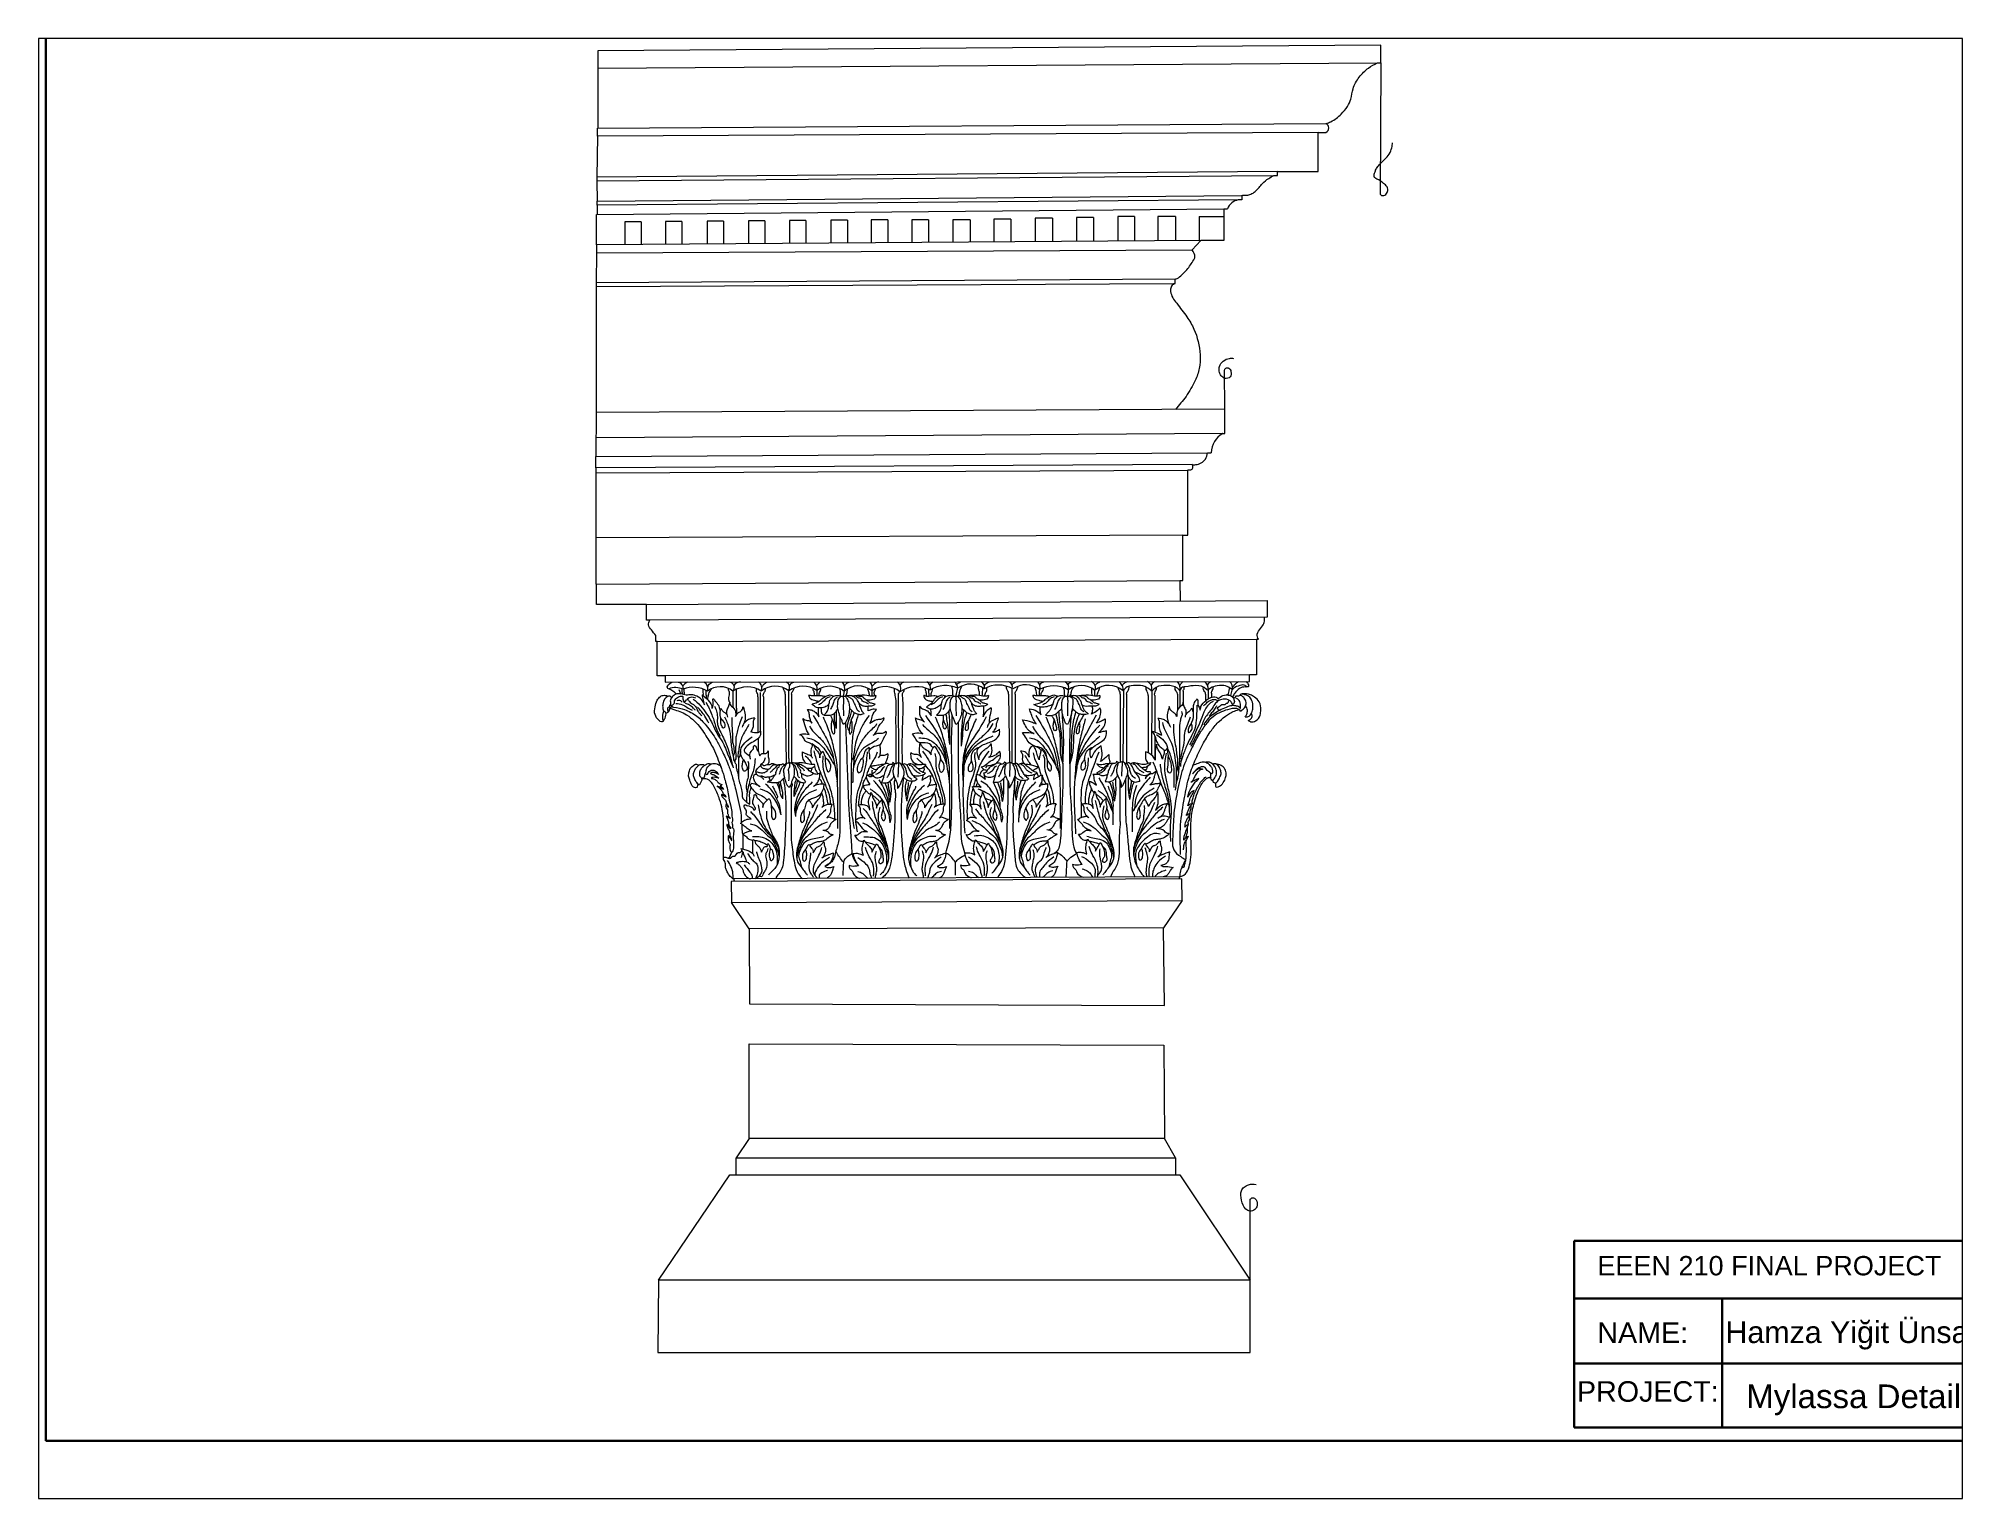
# Paper-space layout 'Layout1' of a CAD drawing. Header units: millimetres. Extents: x 26 to 231, y 20 to 176.
# The model-space entities are those that its viewports show. They can reach past a viewport. Long polylines and large blocks are cut down to what shows.
import ezdxf

# ---------------------------------------------------------------- set-up
doc = ezdxf.new("R2010")
doc.units = ezdxf.units.MM
doc.layers.get('0').update_dxf_attribs({"lineweight": 9})
doc.layers.add('11-Template', color=30, linetype='Continuous', lineweight=30)
doc.styles.get("Standard").update_dxf_attribs({"font": 'arial.ttf'})

psp = doc.layouts.get("Layout1")

msp = doc.modelspace()

# ---------------------------------------------------------------- texts
at = {"layer": '11-Template'}
for s, height, p in [('EEEN 210 FINAL PROJECT', 3.0107, (241.31, 25.74)), ('NAME:', 3.192, (241.31, 15.22)), ("Hamza Yiğit Ünsal's Team", 3.3801, (261.24, 15.22)), ('PROJECT:', 3.191, (238.14, 6.09)), ('Mylassa Detail 1 ', 3.6792, (264.47, 5.09))]:
    msp.add_text(s, height=height, dxfattribs=at).set_placement(p)

# ---------------------------------------------------------------- linework, layer by layer
for p, q in [((207.63, 217.02), (85.87, 216.18)), ((85.87, 216.18), (85.87, 213.45)), ((207.63, 214.3), (207.63, 217.02)), ((85.87, 213.45), (207.12, 214.3)), ((85.87, 213.45), (85.87, 204.12)), ((207.12, 214.3), (207.63, 214.3)), ((207.63, 214.3), (207.54, 193.88)), ((85.79, 202.9), (85.8, 204.12)), ((197.89, 203.48), (85.79, 202.9)), ((85.8, 204.12), (199.1, 204.84)), ((197.89, 197.42), (197.89, 203.48)), ((197.89, 203.48), (199.11, 203.48)), ((85.79, 202.9), (85.73, 196.54)), ((191.55, 197.42), (85.73, 196.54)), ((85.73, 195.96), (191.02, 196.78)), ((85.73, 196.54), (85.73, 195.96)), ((85.73, 195.96), (85.74, 192.8)), ((191.02, 196.78), (191.55, 196.78)), ((191.55, 196.78), (191.55, 197.42)), ((191.55, 197.42), (197.89, 197.42)), ((85.65, 190.71), (183.23, 191.6)), ((85.74, 192.8), (186, 193.69)), ((185.48, 192.97), (85.74, 192.16)), ((85.74, 192.16), (85.74, 192.8)), ((85.74, 192.16), (85.74, 190.71)), ((183.23, 191.6), (183.23, 186.79)), ((183.23, 191.6), (183.78, 191.6)), ((186, 192.99), (185.48, 192.97)), ((186, 193.69), (186, 192.99)), ((85.65, 185.99), (85.65, 190.71)), ((92.62, 189.57), (90.06, 189.57)), ((90.06, 189.57), (90.06, 186.02)), ((92.62, 189.57), (92.62, 186.04)), ((98.95, 189.62), (96.4, 189.62)), ((96.4, 189.62), (96.4, 186.07)), ((98.95, 189.62), (98.95, 186.09)), ((105.42, 189.67), (102.87, 189.67)), ((102.87, 189.67), (102.87, 186.12)), ((105.42, 189.67), (105.42, 186.14)), ((111.86, 189.71), (109.31, 189.71)), ((109.31, 189.71), (109.31, 186.17)), ((111.86, 189.71), (111.86, 186.19)), ((118.2, 189.76), (115.65, 189.76)), ((115.65, 189.76), (115.65, 186.21)), ((118.2, 189.76), (118.2, 186.23)), ((124.67, 189.81), (122.12, 189.81)), ((122.12, 189.81), (122.12, 186.26)), ((124.67, 189.81), (124.67, 186.28)), ((130.95, 189.86), (128.4, 189.86)), ((128.4, 189.86), (128.4, 186.31)), ((130.95, 189.86), (130.95, 186.33)), ((137.27, 189.9), (134.71, 189.9)), ((134.71, 189.9), (134.71, 186.36)), ((137.27, 189.9), (137.27, 186.37)), ((143.76, 189.88), (141.1, 189.88)), ((141.1, 189.88), (141.1, 186.4)), ((143.76, 189.88), (143.76, 186.42)), ((150.11, 190.01), (147.43, 190.01)), ((147.43, 190.01), (147.43, 186.45)), ((150.11, 190.01), (150.11, 186.47)), ((156.59, 190.15), (153.88, 190.15)), ((153.88, 190.15), (153.88, 186.5)), ((156.59, 190.15), (156.59, 186.52)), ((162.93, 190.22), (160.3, 190.22)), ((160.3, 190.22), (160.3, 186.55)), ((162.93, 190.22), (162.93, 186.57)), ((169.31, 190.39), (166.73, 190.39)), ((166.73, 190.39), (166.73, 186.59)), ((169.31, 190.39), (169.31, 186.61)), ((175.7, 190.39), (172.98, 190.39)), ((172.98, 190.39), (172.98, 186.64)), ((175.7, 190.39), (175.72, 186.66)), ((179.37, 190.39), (183.23, 190.39)), ((179.37, 190.39), (179.37, 186.69)), ((179.66, 186.69), (85.65, 185.99)), ((85.65, 185.99), (85.65, 184.74)), ((178.29, 185.21), (179.66, 186.69)), ((183.23, 186.69), (179.66, 186.69)), ((183.23, 186.79), (183.23, 186.69)), ((85.65, 184.74), (85.62, 180.1)), ((85.65, 184.74), (178.29, 185.21)), ((175.68, 180.66), (85.62, 180.1)), ((85.62, 180.1), (85.62, 179.51)), ((85.62, 179.51), (175.45, 179.96)), ((175.45, 179.96), (175.68, 179.96)), ((175.68, 179.96), (175.68, 180.66)), ((85.62, 179.51), (85.63, 159.92)), ((183.36, 160.45), (183.33, 166.47)), ((85.63, 159.92), (85.57, 153.08)), ((183.36, 160.45), (85.63, 159.92)), ((183.36, 156.63), (183.36, 160.45)), ((183.05, 156.63), (85.6, 155.99)), ((183.05, 156.63), (183.36, 156.63)), ((85.57, 153.08), (180.67, 153.66)), ((85.57, 151.29), (85.57, 153.08)), ((180.67, 153.66), (181.27, 153.66)), ((178.31, 151.81), (85.57, 151.29)), ((85.57, 151.29), (85.58, 150.49)), ((177.6, 150.92), (85.57, 150.49)), ((85.57, 150.49), (85.57, 140.44)), ((177.6, 140.85), (177.6, 150.92)), ((176.85, 140.85), (85.57, 140.44)), ((176.85, 133.78), (176.85, 140.85)), ((176.85, 140.85), (177.6, 140.85)), ((85.57, 140.44), (85.57, 133.22)), ((85.57, 133.22), (85.67, 133.22)), ((85.67, 133.22), (176.38, 133.78)), ((85.67, 130.04), (85.67, 133.22)), ((176.38, 133.78), (176.41, 130.61)), ((176.38, 133.78), (176.85, 133.78)), ((93.44, 130.04), (85.67, 130.04)), ((93.44, 130.04), (189.94, 130.71)), ((93.44, 127.61), (93.44, 130.04)), ((189.94, 130.71), (189.94, 128.11)), ((93.93, 127.61), (93.44, 127.61)), ((189.94, 128.11), (93.93, 127.61)), ((94.87, 124.32), (94.87, 125.25)), ((95.08, 124.32), (94.87, 124.32)), ((95.08, 124.32), (188.29, 124.67)), ((95.08, 118.96), (95.08, 124.32)), ((188.29, 124.67), (188.29, 119.14)), ((96.36, 118.96), (95.08, 118.96)), ((96.36, 118.96), (96.34, 117.96)), ((96.34, 117.96), (187.24, 118.1)), ((187.24, 119.1), (96.36, 118.96)), ((98.77, 116.19), (98.49, 116.78)), ((98.99, 116.39), (98.99, 116.96)), ((99.3, 116.42), (99.3, 116.97)), ((107.44, 113.95), (107.44, 116.9)), ((119.94, 116.71), (119.94, 115.93)), ((150.32, 105.35), (150.31, 116.99)), ((167.58, 105.56), (167.68, 116.78)), ((188.29, 119.14), (187.24, 119.1)), ((187.24, 118.1), (187.24, 119.1)), ((98.99, 116.39), (98.99, 116.11)), ((99.3, 116.42), (99.3, 116.01)), ((102.71, 115.97), (102.71, 116.69)), ((102.71, 115.97), (102.71, 115.51)), ((106.88, 116.6), (106.88, 114.06)), ((107.44, 113.95), (107.44, 112.9)), ((110.75, 115.73), (110.75, 110.12)), ((111.17, 110.36), (111.17, 116.37)), ((111.61, 115.73), (111.61, 106.89)), ((115, 116.13), (115.14, 105.34)), ((115.58, 106.12), (115.58, 116.65)), ((116.01, 116.13), (116.01, 105.44)), ((119.51, 116.26), (119.51, 115.9)), ((128.04, 116.18), (128.04, 115.84)), ((128.48, 116.62), (128.48, 115.79)), ((128.85, 116.18), (128.85, 115.82)), ((132.66, 105.43), (132.64, 116.21)), ((136.94, 116.33), (136.94, 115.81)), ((137.37, 116.29), (137.37, 115.82)), ((149.74, 116.13), (149.88, 105.48)), ((150.75, 116.13), (150.75, 105.33)), ((167.1, 116.13), (167.1, 105.48)), ((168.11, 116.13), (168.11, 105.39)), ((171.46, 115.92), (171.46, 106.98)), ((172, 116.56), (171.96, 106.7)), ((172.48, 115.92), (172.48, 110.24)), ((176.01, 116.1), (176.01, 113.62)), ((176.39, 116.66), (176.39, 114.12)), ((176.91, 116.56), (176.91, 114.55)), ((180.37, 116.11), (180.37, 115.08)), ((181.3, 116.29), (181.3, 115.62)), ((172.48, 109.6), (172.48, 106)), ((115.58, 106.12), (115.58, 105.46)), ((105.42, 90.43), (105.42, 96.18)), ((176.67, 87.39), (106.59, 86.97)), ((106.59, 86.97), (106.63, 83.72)), ((176.29, 87.72), (106.88, 87.38)), ((107.07, 87.14), (107.07, 87.38)), ((107.07, 87.14), (107.07, 86.97)), ((176.29, 87.72), (176.29, 87.39)), ((176.72, 84.05), (176.67, 87.39)), ((106.63, 83.72), (176.72, 84.05)), ((176.72, 84.05), (173.86, 79.8)), ((109.4, 79.65), (106.63, 83.72)), ((173.86, 79.8), (109.4, 79.65)), ((109.4, 79.65), (109.44, 67.97)), ((174.02, 67.73), (173.86, 79.8)), ((109.44, 67.97), (174.02, 67.73)), ((109.42, 47.03), (109.42, 61.73)), ((109.42, 61.73), (173.87, 61.52)), ((173.87, 61.52), (173.98, 47.03)), ((109.42, 47.03), (107.36, 44.04)), ((173.98, 47.03), (109.42, 47.03)), ((175.71, 44.04), (173.98, 47.03)), ((107.36, 41.39), (107.36, 44.04)), ((107.36, 44.04), (175.71, 44.04)), ((175.71, 44.04), (175.71, 41.39)), ((95.31, 25), (106.42, 41.39)), ((106.42, 41.39), (107.36, 41.39)), ((107.36, 41.39), (175.78, 41.39)), ((175.78, 41.39), (176.38, 41.39)), ((176.38, 41.39), (187.32, 25)), ((187.32, 25), (187.32, 37.58)), ((95.31, 25), (95.19, 13.73)), ((187.32, 25), (95.31, 25)), ((187.32, 13.73), (187.32, 25)), ((95.19, 13.73), (187.32, 13.73))]:
    msp.add_line(p, q)
for centre, radius, start, end in [((198.81, 204.16), 0.74, 293.665, 67.0634), ((185.81, 190.83), 2.17, 98.8926, 159.132), ((184.74, 153.61), 3.47, 119.208, 179.208), ((97.93, 114.1), 3.04, 67.252, 110.0881), ((98.25, 117.09), 0.886, 347.9879, 77.9879), ((100.52, 116.25), 1.84, 111.6089, 141.6089), ((100.66, 112.69), 4.5, 59.6726, 110.1359), ((101.76, 116.93), 1.23, 343.1076, 58.1469), ((104.92, 114.14), 3.14, 51.373, 129.4101), ((106.28, 117.15), 0.82, 317.2085, 88.1668), ((109.09, 113.15), 4.09, 57.7269, 122.6445), ((108.01, 116.79), 1.19, 85.1329, 145.1329), ((110.37, 117.08), 1.01, 332.1209, 62.1209), ((113.45, 113.82), 3.54, 53.0984, 127.9944), ((114.72, 117.13), 0.981, 330.6387, 60.6387), ((117.8, 113.47), 3.88, 56.5938, 125.0169), ((118.83, 117.03), 1.15, 344.0004, 57.0654), ((121.95, 113.8), 3.54, 51.1818, 124.5861), ((122.79, 117.05), 1.47, 340.2007, 40.2007), ((126.36, 114.11), 3.29, 49.7835, 131.8538), ((127.15, 117.09), 1.41, 340.4324, 40.4324), ((130.58, 113.74), 3.56, 50.2482, 126.01), ((129.97, 116.32), 1.76, 105.6367, 144.1146), ((131.86, 117.02), 1.13, 331.0606, 61.0606), ((135.46, 112.66), 4.62, 62.6572, 124.416), ((136.51, 117.05), 1.11, 345.505, 61.0851), ((139.95, 113.07), 4.39, 64.9326, 122.6126), ((140.65, 117.1), 1.16, 357.2322, 53.2081), ((143.82, 114.25), 3.44, 51.4894, 125.7448), ((145.17, 117.24), 0.847, 339.511, 69.511), ((148.18, 113.08), 4.46, 59.8147, 119.8147), ((149.53, 117.26), 0.826, 340.7018, 70.7018), ((152.43, 114.14), 3.44, 51.4894, 125.7448), ((153.39, 117.21), 1.25, 342.1531, 42.1531), ((156.79, 112.96), 4.46, 59.8147, 119.8147), ((158.14, 117.16), 0.959, 338.9671, 68.9671), ((161.04, 114.02), 3.44, 51.4894, 125.7448), ((162.2, 117.1), 1.06, 338.5672, 65.3431), ((165.31, 114.16), 3.33, 47.7182, 129.7352), ((166.17, 116.85), 1.4, 350.387, 60.0874), ((170.75, 116.93), 1.3, 343.6568, 61.3625), ((174.96, 117.04), 1.48, 344.9694, 44.9694), ((179.46, 116.99), 1.34, 350.2745, 55.5674), ((183.28, 117.13), 1.28, 346.3549, 49.155), ((100.57, 114.52), 1.12, 61.577, 134.4875)]:
    msp.add_arc(centre, radius, start, end)
for points in [[(199.1, 204.84), (199.87, 205.14), (201.47, 206.33), (202.45, 207.53), (202.97, 208.66), (203.33, 210.27), (204.29, 212.07), (205.71, 213.49), (207.12, 214.3)], [(207.54, 193.88), (207.74, 193.68), (208.24, 193.73), (208.7, 194.28), (208.6, 195.01), (208.07, 195.54), (207.04, 196.22), (206.74, 196.39), (206.61, 196.87), (206.74, 197.36), (206.95, 197.86), (207.4, 198.44), (208.22, 199.26), (208.96, 200.11), (209.34, 201.1), (209.48, 201.88)], [(186.77, 193.7), (187.41, 193.87), (188.7, 194.9), (189.22, 195.54), (190.2, 196.31), (191.02, 196.78)], [(186, 193.69), (186.77, 193.7)], [(176.16, 180.84), (177.61, 182.29), (178.66, 183.88)], [(178.66, 183.88), (178.72, 184.08), (178.29, 185.21)], [(175.45, 179.96), (175.01, 179.41), (174.94, 178.76), (175.89, 176.9), (177.49, 174.78), (178.57, 172.9), (179.52, 168.88), (179.41, 166.78), (178.77, 164.9), (177.34, 162.43), (175.69, 160.4)], [(175.68, 180.66), (175.98, 180.74), (176.16, 180.84)], [(183.34, 165.21), (182.81, 165.61), (182.49, 166.37), (182.54, 167.07), (183.14, 167.91), (184.09, 168.34), (184.73, 168.34)], [(183.33, 166.47), (183.52, 166.81), (184.02, 166.81), (184.33, 166.27), (184.23, 165.45), (183.34, 165.21)], [(178.31, 151.81), (178.86, 151.81), (180.36, 152.67), (180.67, 153.66)], [(177.6, 150.92), (177.66, 150.98), (178.2, 151.05), (178.41, 151.43), (178.31, 151.81)], [(94.87, 125.25), (94.19, 126.12), (93.74, 126.89), (93.93, 127.61)], [(188.64, 124.67), (188.45, 125.01), (188.61, 125.93), (189.26, 126.72), (189.54, 127.49), (189.54, 128.11)], [(94.87, 124.32), (94.87, 125.25)], [(188.29, 124.67), (188.64, 124.67)], [(96.89, 116.96), (96.68, 117.08), (96.73, 117.44), (97.44, 117.96)], [(96.89, 116.96), (97.54, 116.66), (98.05, 116.15)], [(102.07, 115.99), (102.25, 116.03), (102.25, 116.38), (102.25, 116.89)], [(102.97, 117.13), (103.07, 117.5), (103.69, 117.97)], [(103.02, 115.85), (103.11, 116.16), (103.58, 116.98)], [(106.37, 114.88), (106.27, 115.06), (106.27, 116.58), (106.19, 116.72), (106.19, 117.02)], [(110.75, 115.73), (110.75, 116.1), (110.59, 116.37), (110.59, 116.95)], [(111.74, 117.71), (111.59, 117.56), (111.38, 117.19)], [(111.61, 115.73), (111.61, 116.14), (111.88, 116.61), (112, 117.05)], [(111.74, 117.71), (111.92, 117.84), (112.16, 117.98)], [(115, 116.13), (115, 116.43), (114.8, 116.78), (114.7, 117.13)], [(115.67, 117.4), (115.89, 117.74), (116.33, 117.99)], [(116.01, 116.13), (116.11, 116.48), (116.37, 116.93), (116.41, 117.1)], [(119.51, 116.26), (119.49, 116.52), (119.38, 116.78), (119.38, 117.02)], [(120.29, 115.93), (120.29, 116.22), (120.56, 116.83), (120.56, 117.06)], [(123.66, 115.79), (123.59, 116.05), (123.59, 116.56), (123.47, 116.99)], [(124.23, 117.31), (124.48, 117.74), (124.94, 118)], [(124.35, 115.79), (124.48, 115.92), (124.65, 116.54), (124.77, 116.98)], [(128.04, 116.18), (128.03, 116.47), (127.89, 116.76), (127.89, 117.02)], [(128.85, 116.18), (128.85, 116.4), (129.03, 116.83), (129.07, 116.96)], [(132.25, 105.29), (132.25, 107.22), (132.25, 109.86), (132.25, 113.36), (132.17, 115.7), (132.03, 116.49), (132.03, 116.99)], [(132.9, 117.46), (133.07, 117.76), (133.52, 118.02)], [(133.24, 105.2), (133.24, 110.22), (133.24, 116.08), (133.24, 116.23), (133.36, 116.42), (133.5, 116.67), (133.5, 116.85)], [(136.94, 116.33), (136.94, 116.54), (136.83, 116.72), (136.83, 117.08)], [(137.37, 116.29), (137.37, 116.47), (137.33, 116.78), (137.24, 116.93)], [(137.53, 117.49), (137.7, 117.79), (138, 118.02)], [(137.71, 115.87), (137.72, 116.2), (137.84, 116.58), (137.95, 116.98)], [(141.16, 115.79), (141.09, 116.05), (141.09, 116.56), (140.88, 117.36)], [(141.81, 117.05), (141.62, 116.21), (141.5, 115.75)], [(141.7, 117.6), (141.93, 117.83), (142.28, 118.03)], [(141.85, 115.79), (141.99, 115.92), (142.15, 116.54), (142.54, 117.45)], [(145.21, 115.9), (145.18, 116.58), (145.06, 117.05), (145.16, 117.42)], [(145.66, 115.82), (145.75, 117.1)], [(146.01, 117.24), (146.12, 117.65), (146.8, 118.04)], [(146.09, 115.79), (146.09, 116.14), (146.35, 116.7), (146.35, 117.14)], [(149.74, 116.13), (149.74, 116.43), (149.54, 116.78), (149.4, 117.36)], [(150.28, 117.62), (150.5, 117.84), (150.85, 118.04)], [(150.75, 116.13), (150.84, 116.48), (151.1, 116.93), (151.22, 117.36)], [(154.13, 115.9), (154.04, 116.62), (153.95, 116.96), (153.95, 117.22)], [(154.57, 116.83), (154.49, 116.19), (154.49, 115.91)], [(154.6, 117.48), (154.8, 117.81), (155.22, 118.05)], [(154.82, 115.93), (154.82, 116.21), (155.13, 116.76), (155.24, 117.14)], [(158.52, 115.79), (158.45, 116.05), (158.45, 116.56), (158.27, 117.17)], [(159.03, 116.82), (158.98, 116.21), (158.86, 115.75)], [(159.01, 117.55), (159.17, 117.81), (159.52, 118.06)], [(159.21, 115.79), (159.35, 115.92), (159.51, 116.54), (159.93, 117.28)], [(162.74, 115.87), (162.7, 116.69), (162.7, 117.04)], [(163.18, 117.5), (163.42, 117.74), (163.98, 118.07)], [(163.18, 115.8), (163.18, 116.72)], [(163.46, 115.79), (163.56, 116.15), (163.83, 116.85), (163.91, 117.18)], [(167.1, 116.13), (167.1, 116.43), (166.9, 116.78), (166.8, 117.13)], [(167.43, 117.45), (167.75, 117.85), (168.25, 118.07)], [(172, 116.56), (170.93, 117.32), (169.55, 117.46), (168.18, 117.25), (167.55, 116.62)], [(168.11, 116.13), (168.21, 116.48), (168.46, 116.93), (168.51, 117.38)], [(171.46, 115.92), (171.46, 116.09), (171.16, 116.87), (171.16, 117.21)], [(171.96, 117.43), (172.11, 117.8), (172.48, 118.08)], [(176.39, 116.66), (176.01, 117.04), (174.35, 117.48), (172.72, 117.18), (172, 116.56)], [(172.48, 115.92), (172.48, 116.29), (172.75, 116.96), (172.75, 117.2)], [(176.01, 116.1), (176.01, 116.19), (175.83, 116.51), (175.68, 116.87), (175.68, 117.24)], [(176.39, 117.42), (176.6, 117.79), (176.9, 118.09)], [(184.52, 116.83), (184.2, 117.06), (183.21, 117.45), (181.88, 117.34), (180.94, 116.9), (180.67, 116.74), (180.54, 116.86), (178.88, 117.46), (177.23, 117.28), (176.66, 117.12), (176.39, 116.66)], [(176.91, 116.56), (176.91, 116.67), (177.05, 116.91), (177.05, 117.25)], [(180.37, 116.11), (180.37, 116.28), (180.06, 116.82), (180.06, 117.25)], [(180.69, 117.51), (180.9, 117.82), (181.18, 118.09)], [(180.78, 116.76), (180.78, 115.37)], [(181.3, 116.29), (181.3, 116.41), (181.56, 116.99), (181.56, 117.25)], [(183.94, 116.23), (184.07, 116.64), (184.08, 116.91), (184.1, 117), (184.24, 117.03)], [(184.52, 116.83), (184.48, 116.75), (184.25, 115.91)], [(187.01, 117.27), (186.65, 117.36), (186.39, 117.52), (185.97, 117.52), (184.94, 117.16), (184.52, 116.83)], [(184.56, 117.13), (184.9, 117.6), (185.53, 118.1)], [(187.01, 117.27), (186.9, 117.24), (186.54, 117.24), (185.66, 117), (184.95, 116.29), (184.57, 115.71)], [(187.01, 117.27), (187.13, 117.48), (187, 117.71), (186.77, 118.1)], [(96.01, 111.87), (95.77, 111.8), (95.41, 112.01), (94.76, 112.95), (94.76, 114.14), (95.12, 115.18), (95.61, 115.78), (96.22, 115.94), (96.71, 115.81), (96.5, 115.6), (96.09, 115.04), (95.97, 114.59), (95.97, 113.95), (96.13, 113.41)], [(97.15, 114.48), (97.02, 114.35), (97.02, 114.2), (96.79, 114.06), (96.7, 113.75), (96.76, 113.33), (96.45, 113.15)], [(96.7, 115.8), (97.14, 115.8), (97.3, 115.52), (97.15, 115.26), (97.15, 114.94), (97.15, 114.48)], [(96.78, 113.38), (96.91, 113.42), (96.99, 113.68), (97.08, 113.85), (97.54, 113.79), (98.61, 113.44), (99.68, 112.89), (100.87, 111.97), (101.94, 110.75), (102.67, 109.65), (103.83, 107.65), (105.02, 104.79)], [(97.07, 113.84), (97.12, 114.03), (97.63, 114.11), (99.35, 113.72), (101.26, 112.69), (102.7, 111.26), (104.31, 108.98), (105.16, 107.34), (106.15, 105.15), (106.74, 103.41), (107.4, 100.96), (107.81, 99.13), (108.14, 97.22), (108.14, 96.11)], [(97.15, 114.48), (97.36, 114.27), (97.5, 114.41), (97.8, 114.78), (97.8, 115.08), (97.99, 115.41), (98.57, 115.75), (99.09, 115.75), (99.09, 115.4), (99.19, 115.06), (99.31, 114.84), (99.52, 115.05), (99.79, 115.31), (100.1, 115), (100.72, 114.5), (101.17, 114.05), (101.34, 113.63), (101.5, 113.35), (101.79, 113.01), (102.03, 112.81)], [(98.05, 116.15), (97.55, 115.82), (97.3, 115.57)], [(98, 114.67), (99.03, 114.48), (99.72, 114.08), (100.53, 113.62)], [(98.05, 116.15), (98.34, 116.23), (98.77, 116.19)], [(98.99, 114.87), (98.77, 115.09), (98.17, 115.09)], [(102.45, 114.44), (102.17, 115.06), (101.25, 115.8), (100.44, 116.02), (99.62, 115.97), (98.77, 116.19)], [(101.04, 113.61), (100.7, 113.95), (100.13, 114.41), (99.81, 114.59), (99.51, 114.67)], [(100.69, 115.32), (101.28, 114.89), (102.34, 113.68), (103.16, 112.47), (103.86, 111.13), (104.55, 109.75), (105.31, 108.58), (105.82, 107.41), (106.27, 106.29), (106.93, 104.64)], [(103.13, 111.63), (102.51, 112.7), (101.39, 114.12)], [(102.07, 115.99), (102.18, 115.42), (102.45, 114.44)], [(102.07, 115.99), (102.28, 115.86), (103.18, 114.97), (103.62, 114.21), (103.62, 113.87)], [(102.66, 114.83), (103.19, 113.91), (103.58, 112.9), (103.91, 112.06), (104.17, 111.1), (104.89, 109.61)], [(103.02, 115.85), (102.94, 115.51), (102.89, 115.31)], [(103.62, 113.87), (103.75, 114.21), (103.75, 115.25)], [(103.75, 115.25), (103.75, 115.36), (103.83, 115.41), (103.9, 115.34), (104.25, 114.9), (104.7, 114.23), (104.88, 113.57)], [(104.01, 114.26), (104.33, 113.46), (104.46, 112.6), (104.46, 111.56), (104.62, 110.96), (105.13, 109.87), (105.66, 108.74), (106.24, 107.2), (106.64, 105.69), (106.93, 104.64)], [(104.88, 113.57), (104.98, 113.96)], [(104.98, 113.96), (105.26, 113.54), (105.92, 112.95), (106.02, 112.55)], [(106.37, 114.88), (106.21, 114.26), (105.92, 113.62), (105.92, 112.94)], [(106.37, 114.88), (106.43, 114.5), (106.67, 114.25), (107.26, 113.47), (107.3, 112.67)], [(107.3, 112.67), (107.65, 113.16), (108.09, 113.47), (108.27, 113.65), (108.48, 114.18)], [(108.48, 114.18), (108.62, 113.64), (108.8, 112.68), (108.65, 111.75), (108.29, 111)], [(119.19, 111.62), (118.87, 112.28), (118.77, 112.92), (118.62, 113.48), (118.46, 113.76)], [(118.46, 113.76), (118.86, 113.7), (119.5, 113.47), (119.97, 112.99), (120.25, 112.62)], [(118.64, 115.98), (119.15, 115.91), (120.6, 115.91), (121.26, 115.73)], [(118.64, 115.98), (118.83, 115.5), (119.57, 115.19), (120.08, 115.05), (120.32, 115.05)], [(119.21, 114.61), (119.63, 114.72), (120.34, 115.06), (120.81, 115.47), (121.35, 115.79), (121.91, 116), (122.59, 115.82), (122.9, 115.9), (123.35, 115.9), (123.66, 115.79)], [(121.8, 114.54), (121.35, 114.2), (120.51, 113.97), (119.68, 114.14), (119.21, 114.61)], [(121.99, 115.7), (121.42, 115.47), (120.93, 114.97), (120.49, 114.6), (120.16, 114.46)], [(120.25, 112.62), (120.18, 113.5), (120.18, 113.98)], [(121.05, 112.85), (120.79, 113), (120.66, 113.5), (120.62, 113.98)], [(121.05, 112.85), (121.24, 113.05), (121.61, 113.53), (121.75, 114.07), (121.8, 114.54)], [(121.05, 112.85), (121.73, 112.85), (122.55, 113.07), (122.91, 113.43), (123.18, 113.91)], [(121.8, 114.54), (121.87, 114.82), (121.97, 115.18), (122.27, 115.55), (122.54, 115.82)], [(123.09, 115.59), (122.73, 115.33), (122.45, 114.65), (122.2, 114.04), (122.03, 113.74)], [(124.06, 111.39), (123.94, 111.7), (123.73, 112.25), (123.51, 112.72), (123.43, 113.02), (123.18, 113.94), (123.18, 114.68), (123.26, 115.25), (123.66, 115.79)], [(123.66, 115.79), (123.77, 115.82), (124.03, 115.75), (124.19, 115.79), (124.35, 115.79)], [(124.17, 116.56), (124.12, 116.21), (124, 115.75)], [(124, 115.75), (124.08, 115.14), (124.03, 114.18), (124.07, 113.3), (124.07, 112.77)], [(124.35, 115.79), (124.59, 115.45), (124.89, 114.71), (124.99, 113.95), (124.9, 113.03), (124.61, 112.14), (124.38, 111.71), (124.06, 111.39)], [(129.09, 115.89), (128.78, 115.81), (127.7, 115.9), (126.23, 115.9), (125.39, 115.84), (124.97, 115.89), (124.35, 115.79)], [(126.58, 113.37), (126.3, 113.58), (126.04, 114.12), (125.69, 114.88), (125.43, 115.33), (125.04, 115.58), (124.76, 115.74), (124.48, 115.82)], [(127.3, 113.06), (126.88, 112.94), (126.37, 112.96), (125.87, 113.16), (125.42, 113.52), (124.99, 113.95)], [(128.99, 114.55), (128.58, 114.31), (127.91, 114.23), (127.3, 114.23), (126.62, 114.56), (126.27, 115.15), (125.94, 115.52), (125.39, 115.84)], [(127.94, 114.57), (127.41, 114.87), (127.02, 115.02), (126.85, 115.32), (126.33, 115.57), (126.21, 115.64), (126.13, 115.77), (125.97, 115.87)], [(128.99, 114.55), (128.56, 114.66), (128.08, 114.86), (127.66, 115.2), (127.23, 115.52), (127.09, 115.67), (126.33, 115.81), (126.23, 115.9)], [(127.3, 113.06), (126.95, 113.49), (126.77, 113.92), (126.63, 114.24), (126.5, 114.72)], [(129.09, 115.89), (128.99, 115.49), (128.21, 115.2), (127.65, 115.2)], [(127.91, 113.51), (127.91, 113.79), (127.91, 114.23)], [(129.22, 113.74), (128.5, 113.74), (127.91, 113.51)], [(128.15, 111.54), (128.34, 111.89), (128.59, 112.81), (129.22, 113.74)], [(132.64, 116.21), (132.72, 116.34), (132.85, 116.48)], [(136.67, 111.76), (136.24, 112.31), (135.96, 112.98), (135.94, 113.61), (135.94, 114.24)], [(135.94, 114.24), (136.34, 113.84), (136.98, 113.6), (137.45, 113.13), (137.73, 112.75)], [(136.55, 115.98), (136.66, 115.91), (138.11, 115.91), (138.81, 115.77)], [(136.55, 115.98), (136.64, 115.58), (137.07, 115.19), (137.58, 115.05), (138.03, 115)], [(136.99, 114.12), (137.4, 114.46), (138.03, 115.01), (138.31, 115.47), (138.86, 115.79), (139.41, 116), (140.1, 115.82), (140.4, 115.9), (140.85, 115.9), (141.16, 115.79)], [(139.3, 114.54), (138.85, 114.2), (138.13, 113.84), (137.34, 113.87), (136.99, 114.12)], [(137.73, 112.75), (137.66, 113.63), (137.63, 113.79)], [(139.49, 115.7), (138.93, 115.47), (138.43, 114.97), (137.99, 114.6), (137.66, 114.46)], [(138.55, 112.85), (138.75, 113.05), (139.11, 113.53), (139.26, 114.07), (139.3, 114.54)], [(138.55, 112.85), (139.24, 112.85), (140.05, 113.07), (140.41, 113.43), (140.69, 113.91)], [(139.3, 114.54), (139.37, 114.82), (139.47, 115.18), (139.77, 115.55), (140.04, 115.82)], [(140.59, 115.59), (140.23, 115.33), (139.95, 114.65), (139.71, 114.04), (139.53, 113.74)], [(141.56, 111.39), (141.44, 111.7), (141.24, 112.25), (141.01, 112.72), (140.93, 113.02), (140.68, 113.94), (140.68, 114.68), (140.76, 115.25), (141.16, 115.79)], [(141.16, 115.79), (141.28, 115.82), (141.53, 115.75), (141.7, 115.79), (141.85, 115.79)], [(141.5, 115.75), (141.58, 115.14), (141.53, 114.18), (141.57, 113.3), (141.57, 112.77)], [(141.85, 115.79), (142.1, 115.45), (142.39, 114.71), (142.49, 113.95), (142.41, 113.03), (142.12, 112.14), (141.88, 111.71), (141.56, 111.39)], [(146.6, 115.89), (146.29, 115.81), (145.2, 115.9), (143.73, 115.9), (142.89, 115.84), (142.47, 115.89), (141.85, 115.79)], [(144.08, 113.37), (143.8, 113.58), (143.54, 114.12), (143.19, 114.88), (142.93, 115.33), (142.54, 115.58), (142.26, 115.74), (141.98, 115.82)], [(144.8, 113.06), (144.38, 112.94), (143.87, 112.96), (143.37, 113.16), (142.92, 113.52), (142.49, 113.95)], [(146.49, 114.55), (146.08, 114.31), (145.41, 114.23), (144.8, 114.23), (144.12, 114.56), (143.78, 115.15), (143.45, 115.52), (142.89, 115.84)], [(145.44, 114.57), (144.92, 114.87), (144.52, 115.02), (144.35, 115.32), (143.83, 115.57), (143.71, 115.64), (143.63, 115.77), (143.47, 115.87)], [(146.49, 114.55), (146.06, 114.66), (145.58, 114.86), (145.16, 115.2), (144.73, 115.52), (144.59, 115.67), (143.83, 115.81), (143.73, 115.9)], [(144.8, 113.06), (144.46, 113.49), (144.28, 113.92), (144.13, 114.24), (144, 114.72)], [(146.6, 115.89), (146.49, 115.49), (145.71, 115.2), (145.16, 115.2)], [(145.78, 112.62), (145.91, 113.3), (145.91, 113.92), (145.91, 114.27)], [(147.06, 113.97), (146.42, 113.6), (145.78, 112.62)], [(147.06, 113.97), (146.88, 112.93), (146.73, 112.14), (146.73, 111.63)], [(154.03, 111.5), (153.64, 112.18), (153.26, 113.04), (152.99, 113.86)], [(152.99, 113.86), (154.13, 113.5), (154.81, 112.9)], [(153.5, 115.98), (154.02, 115.91), (155.47, 115.91), (156.12, 115.73)], [(153.5, 115.98), (153.7, 115.5), (154.43, 115.19), (154.94, 115.05), (155.19, 115.05)], [(153.65, 114.51), (154.49, 114.72), (155.2, 115.06), (155.67, 115.47), (156.21, 115.79), (156.77, 116), (157.46, 115.82), (157.76, 115.9), (158.21, 115.9), (158.52, 115.79)], [(156.66, 114.54), (156.1, 114.31), (155.3, 114.09), (154.54, 114.14), (153.65, 114.51)], [(154.81, 112.9), (154.67, 113.45), (154.66, 114.11)], [(156.85, 115.7), (156.29, 115.47), (155.79, 114.97), (155.35, 114.6), (155.02, 114.46)], [(155.49, 112.85), (155.87, 113.28), (156.17, 113.62), (156.42, 114.07), (156.66, 114.54)], [(155.49, 112.85), (156.6, 112.85), (157.25, 113.17), (157.57, 113.49), (158.05, 113.91)], [(156.66, 114.54), (156.73, 114.82), (156.83, 115.18), (157.13, 115.55), (157.4, 115.82)], [(157.95, 115.59), (157.59, 115.33), (157.31, 114.65), (157.07, 114.04), (156.89, 113.74)], [(158.92, 111.39), (158.7, 111.53), (158.46, 112.01), (158.3, 112.46), (158.13, 113.02), (158.04, 113.94), (158.04, 114.68), (158.12, 115.25), (158.52, 115.79)], [(158.19, 105.34), (158.32, 108.67), (158.22, 111.46), (158.04, 113.91)], [(158.52, 115.79), (158.64, 115.82), (158.89, 115.75), (159.06, 115.79), (159.21, 115.79)], [(158.86, 115.75), (158.94, 115.14), (158.89, 114.18), (158.93, 113.3), (158.93, 112.77)], [(159.21, 115.79), (159.67, 115.45), (159.75, 114.71), (159.67, 113.95), (159.55, 113.24), (159.32, 112.41), (159.12, 111.78), (158.92, 111.39)], [(163.95, 115.89), (163.65, 115.81), (162.56, 115.9), (161.09, 115.9), (160.25, 115.84), (159.83, 115.89), (159.21, 115.79)], [(161.44, 113.37), (161.16, 113.58), (160.9, 114.12), (160.55, 114.88), (160.29, 115.33), (159.9, 115.58), (159.62, 115.74), (159.34, 115.82)], [(162.16, 113.06), (161.74, 112.94), (161.23, 112.96), (160.73, 113.04), (160.19, 113.37), (159.67, 113.95)], [(163.85, 114.55), (163.44, 114.31), (162.77, 114.23), (162.16, 114.23), (161.2, 114.43), (161.02, 114.94), (160.7, 115.42), (160.25, 115.84)], [(162.8, 114.57), (162.28, 114.87), (161.88, 115.02), (161.71, 115.32), (161.19, 115.57), (161.07, 115.64), (160.99, 115.77), (160.83, 115.87)], [(163.85, 114.55), (163.42, 114.66), (162.94, 114.86), (162.52, 115.2), (162.09, 115.52), (161.95, 115.67), (161.59, 115.81), (161.09, 115.9)], [(162.16, 113.06), (161.74, 113.36), (161.54, 113.58), (161.35, 114), (161.2, 114.43)], [(163.95, 115.89), (163.85, 115.49), (163.07, 115.2), (162.52, 115.2)], [(162.66, 113.02), (162.81, 113.57), (162.81, 114.23)], [(164.01, 113.99), (163.58, 113.56), (162.66, 113.02)], [(163.44, 111.62), (163.83, 112.3), (164.09, 113.24), (164.01, 113.99)], [(174.74, 114.18), (174.59, 113.64), (174.41, 112.68), (174.57, 111.75), (174.93, 111)], [(175.91, 112.67), (175.56, 113.16), (175.13, 113.47), (174.95, 113.65), (174.74, 114.18)], [(185.81, 113.47), (185.56, 113.73), (184.15, 113.79), (182.88, 113.38), (181.56, 112.62), (180.72, 111.78), (179.61, 110.24), (178.78, 108.79), (177.88, 106.98), (177.12, 105.28), (176.59, 103.66), (176.18, 101.94), (175.52, 98.1), (175.37, 96.16), (175.26, 93.6), (175.26, 92.54), (175.43, 91.93), (176.51, 90.85), (177.27, 90.4)], [(176.84, 114.88), (176.79, 114.5), (176.54, 114.25), (175.95, 113.47), (175.91, 112.67)], [(176.5, 91.17), (176.5, 95.78), (177.11, 100.03), (177.88, 103.46), (178.87, 106.08), (180.08, 108.55), (181.28, 110.47), (182.54, 111.93), (183.79, 112.92), (184.46, 113.31), (185.31, 113.65), (185.57, 113.72)], [(179, 114.41), (179, 113.46), (178.92, 112), (178.75, 110.91), (178.21, 109.65), (177.52, 108.25), (176.84, 106.54), (176.5, 105.26), (176.5, 104.85)], [(176.84, 114.88), (177, 114.26), (177.29, 113.62), (177.29, 112.94)], [(178.23, 113.96), (177.95, 113.54), (177.3, 112.95), (177.19, 112.55)], [(178.23, 113.96), (178.43, 113.21), (178.21, 111.71), (177.84, 111.07), (177.67, 110.43), (177.74, 110.16), (178.15, 110.47), (178.32, 111.08), (178.17, 111.63)], [(181.58, 114.99), (181.16, 114.75), (180.12, 113.33), (179.49, 111.7), (178.81, 110.2), (178.24, 108.85), (177.89, 108.24)], [(184.58, 114.47), (184.43, 114.83), (184.12, 115.14), (183.12, 115.33), (182.35, 115.07), (181.84, 114.56), (181.26, 113.7), (180.14, 112.18), (179.86, 111.42), (179.28, 110.25), (178.11, 108)], [(179.09, 115.39), (178.63, 114.8), (178.45, 114.12), (178.45, 113.1)], [(179.09, 115.39), (179.2, 114.96), (179.2, 114.43), (179.41, 114.08), (179.53, 113.63)], [(179.53, 113.63), (179.67, 114.18), (180.45, 115.15), (181.2, 115.58), (182.02, 115.67), (182.37, 115.38)], [(180.08, 114.3), (180.51, 114.73), (181.08, 115.16), (181.6, 115.3), (181.94, 115.3), (182.34, 115.07)], [(185.82, 113.89), (185.59, 114.11), (185.07, 114.3), (184.28, 114.3), (183.35, 113.96), (182.33, 113.45), (181.4, 112.85), (180.4, 111.85), (180.09, 111.31)], [(182.09, 114.3), (181.89, 113.94), (181.44, 113.33), (181, 112.77), (180.95, 112.68)], [(182.62, 113.6), (182.38, 113.67), (182.23, 113.94), (182.51, 114.22), (183.03, 114.52), (183.41, 114.52), (183.62, 114.74), (183.81, 114.74), (183.94, 114.97), (184.06, 115.18)], [(182.37, 115.38), (182.66, 115.67), (183.58, 115.99), (184.25, 115.91), (184.57, 115.71), (184.8, 115.3), (184.8, 114.69), (184.58, 114.47)], [(183.94, 116.23), (183.92, 116.17), (183.82, 116.07), (183.69, 116)], [(185.81, 113.47), (186.33, 113.88), (186.66, 114.45), (186.57, 115.2), (186.19, 115.72), (185.83, 115.93), (185.36, 115.8), (185.07, 115.8), (184.9, 115.52), (184.67, 115.59)], [(185.82, 113.89), (185.82, 114.38), (185.62, 115.13), (185.17, 115.47)], [(186.55, 112.58), (186.89, 112.62), (187.36, 112.89), (187.69, 113.61), (187.74, 114.35), (187.48, 115.33), (186.96, 115.85), (186.47, 116.04), (185.75, 116.04), (185.72, 115.91)], [(187.02, 112.04), (187.39, 111.83), (188.16, 111.97), (188.86, 112.85), (188.97, 113.69), (188.73, 114.91), (187.97, 115.67), (187.36, 116.02), (186.05, 116.15)], [(186.55, 112.58), (186.79, 113.01), (186.88, 113.61), (186.78, 113.99), (186.61, 114.29)], [(96.01, 111.87), (96.32, 112.41), (96.41, 113.26), (96.25, 113.42), (96.05, 113.37), (95.99, 113.13), (95.92, 112.88), (95.92, 112.49), (95.92, 112.24), (96.12, 112.04)], [(104.88, 113.57), (104.88, 112.57), (105.31, 111.96), (105.62, 111.16), (105.42, 110.82), (105.21, 111.03), (105, 111.57), (105, 112.51)], [(105.57, 112.61), (105.94, 111.77), (106.36, 110.43), (106.48, 109.58), (106.57, 108.63), (106.69, 107.62), (106.82, 106.88), (106.91, 106.54)], [(106.73, 112.47), (106.73, 111.15), (106.82, 108.84), (106.82, 108.65), (106.91, 108.34), (107.05, 107.25), (107.05, 106.82), (106.94, 106.63), (106.94, 106.18)], [(108.32, 112.58), (107.89, 111.53), (107.66, 110.67), (107.42, 109.78), (107.33, 109.44), (107.33, 108.85), (107.33, 108.23), (107.26, 107.59), (107.32, 106.96), (107.34, 106.79), (107.34, 106.23), (107.25, 105.89), (107.17, 105.59), (107.4, 105.18)], [(109.37, 111.41), (108.92, 110.63), (108.41, 109.75), (108.07, 108.85), (107.85, 108.02), (107.75, 107.28), (107.66, 106.48), (107.75, 106.12)], [(110.28, 112.4), (109.78, 112.33), (109.15, 112.1), (108.54, 111.49)], [(110.28, 112.4), (110.05, 111.9), (110.05, 111.28), (109.66, 110.27)], [(118.74, 109.84), (118.39, 110.43), (117.95, 111.7), (117.78, 112.31)], [(117.78, 112.31), (118.07, 112.14), (118.79, 111.95), (119.19, 111.62)], [(118.8, 111.16), (119.13, 110.59), (120.37, 109.35), (121.42, 108), (122.53, 106.07)], [(119.37, 112.8), (121.28, 109.49), (122.26, 107.19), (122.72, 104.96), (123.02, 102.98), (123.13, 98.81), (123.13, 95.21)], [(120.89, 112.6), (121.87, 110.16), (122.54, 107.67), (123.06, 104.72), (123.06, 102.51)], [(123.51, 112.72), (123.51, 95.65), (123.36, 93.45), (122.84, 91.51), (122.59, 90.57), (122.08, 89.92), (121.31, 89.47)], [(122.05, 112.89), (122.35, 112.12), (122.65, 110.9), (122.54, 109.88), (122.29, 110.32), (122.21, 111.08), (122.21, 111.6), (122.36, 112.12)], [(123.01, 110.76), (122.76, 111.71), (122.66, 112.52), (122.66, 113.16)], [(123.01, 110.76), (123.01, 111.82), (123.01, 113.26), (123.01, 113.6)], [(124.38, 111.71), (124.75, 101.74), (124.87, 98.83), (125.09, 95.61), (125.3, 92.72), (125.68, 90.44), (126.41, 89.45)], [(124.97, 110.43), (124.71, 111.05), (124.78, 111.64), (125.16, 112.76), (125.38, 113.56)], [(125.73, 113.25), (125.29, 112.12), (124.99, 110.9), (125.1, 109.88), (125.35, 110.32), (125.43, 111.08), (125.43, 111.6), (125.28, 112.12)], [(126.37, 112.96), (125.84, 111.26), (125.67, 110.62), (125.49, 109.54), (125.34, 106.82), (125.27, 104.69), (125.27, 102), (125.27, 98.46), (125.72, 95.25)], [(128.04, 112.8), (127.2, 111.53), (126.41, 109.86), (125.95, 108.5), (125.76, 107.34), (125.64, 106.37), (125.71, 105.75)], [(125.71, 105.75), (125.9, 106.47), (126.61, 108.23), (127.61, 109.74), (129.11, 111.24), (129.17, 111.3), (129.24, 111.55)], [(130.4, 112.42), (129.82, 112.2), (129.22, 112.11), (128.15, 111.54)], [(128.7, 109.7), (128.97, 109.97), (129.41, 110.74), (129.78, 111.47), (130.32, 112.13), (130.4, 112.42)], [(136.41, 109.97), (135.87, 110.57), (135.43, 111.84), (135.26, 112.44)], [(135.26, 112.44), (135.55, 112.28), (136.27, 112.09), (136.67, 111.76)], [(136.36, 111.38), (137.05, 110.72), (138.18, 109.72), (139.21, 108.21), (140.03, 106.08)], [(136.8, 112.8), (138.91, 109.61), (139.84, 107.28), (140.15, 104.96), (140.45, 102.98), (140.57, 98.81), (140.57, 95.21)], [(138.33, 112.6), (139.3, 110.16), (139.97, 107.67), (140.5, 104.72), (140.5, 102.51)], [(139.61, 112.1), (139.92, 111.34), (140.04, 110.9), (139.83, 110.7), (139.64, 110.93), (139.53, 111.5), (139.61, 112.1), (139.61, 112.9)], [(140.01, 91.41), (140.41, 92.91), (140.8, 95.74), (140.91, 100.15), (140.91, 105.33), (140.91, 109.98), (140.99, 112.21), (140.99, 112.77)], [(140.6, 108.3), (140.43, 109.88), (140.21, 111.91), (140.03, 113.06)], [(140.6, 108.3), (140.6, 110.31), (140.6, 111.98), (140.54, 112.75), (140.46, 113.5)], [(142.93, 91.43), (142.54, 92.9), (142.37, 95.81), (142.13, 100.15), (141.95, 105.37), (141.95, 110.37), (141.95, 111.81)], [(142.44, 108.05), (142.44, 110.06), (142.66, 112.53), (142.77, 113.5), (142.8, 113.63)], [(142.44, 108.05), (142.61, 109.62), (142.83, 111.65), (143.25, 113.23)], [(144.7, 112.27), (143.79, 110.16), (142.97, 107.67), (142.59, 104.75), (142.66, 102.51)], [(146.27, 112.58), (144.42, 109.5), (143.1, 107.28), (142.79, 104.96), (142.69, 102.98), (142.69, 98.81), (142.93, 94.5)], [(143.91, 112.95), (143.54, 112.12), (143.12, 111.38), (143.12, 110.52), (143.39, 110.59), (143.52, 111.08), (143.52, 111.6), (143.41, 111.91)], [(147.31, 111.58), (146.64, 110.52), (145.28, 109.2), (144.05, 108.03), (142.88, 106.06)], [(148.16, 112.42), (147.51, 112.13), (146.69, 111.58), (146.4, 110.96)], [(147.3, 110.18), (147.66, 110.66), (147.83, 111.04), (147.89, 111.56), (148.03, 111.96), (148.16, 112.42)], [(153.75, 109.98), (153, 110.39), (152.38, 111.18), (151.91, 112.15)], [(151.91, 112.15), (153.26, 111.82), (154.03, 111.5)], [(153.45, 111.16), (153.78, 110.59), (155.01, 109.08), (156.01, 107.82), (157.17, 104.78)], [(154.01, 112.8), (155.92, 109.49), (156.91, 107.19), (157.37, 104.96), (157.66, 102.98), (157.78, 98.81), (157.78, 95.21)], [(155.54, 112.6), (156.51, 110.16), (157.18, 107.67), (157.71, 104.72), (157.71, 102.51)], [(156.43, 112.83), (156.69, 112.4), (157.15, 111.09), (157.11, 110.49), (156.96, 110.44), (156.71, 110.93), (156.74, 111.63), (156.85, 112.11)], [(157.1, 113.06), (157.37, 111.78), (157.78, 108.83), (157.83, 106.62), (158.19, 105.34)], [(158.12, 105.95), (158.03, 109.34), (157.69, 112.16), (157.57, 113.48)], [(159.29, 105.31), (159.29, 108.67), (159.39, 111.46), (159.63, 113.66)], [(160.75, 113.04), (160.24, 111.78), (159.83, 108.83), (159.66, 106.68), (159.29, 105.31)], [(159.49, 105.95), (159.58, 109.34), (159.92, 112.16), (160.23, 113.33)], [(163.37, 112.86), (161.86, 110.07), (160.69, 107.28), (160.38, 104.96), (160.02, 102.51), (159.96, 98.81), (160.16, 94.4)], [(161.68, 112.27), (161.16, 110.3), (160.57, 107.67), (160.18, 104.75), (160.02, 102.51)], [(161.46, 112.94), (160.91, 112.01), (160.37, 110.85), (160.37, 109.99), (160.64, 110.06), (160.77, 110.55), (160.86, 111.25), (160.75, 111.73)], [(163.94, 111.32), (163.56, 110.91), (162.69, 109.9), (161.49, 108.12), (160.48, 106.06)], [(164.79, 112.27), (164.21, 111.94), (163.44, 111.62)], [(163.72, 110.11), (164.2, 110.58), (164.79, 111.61), (164.79, 112.27)], [(172.94, 112.4), (173.43, 112.33), (174.07, 112.1), (174.67, 111.49)], [(172.94, 112.4), (173.16, 111.9), (173.16, 111.28), (173.55, 109.73)], [(173.66, 111.72), (174.09, 110.48), (174.93, 108.83), (175.36, 107.53), (175.68, 105.8), (175.83, 104.3), (175.83, 103.31), (175.83, 102.38)], [(175.4, 111.47), (175.4, 110.69), (175.55, 108.95), (175.8, 107.61), (175.92, 106.56), (176.04, 105.61), (176.04, 104.41), (176.17, 103.93)], [(176.64, 113.4), (176.74, 113.05), (176.6, 112.53), (176.43, 111.9), (176.31, 110.63), (176.31, 108.98), (176.31, 107.39), (176.31, 105.78), (176.22, 104.5), (176.08, 103.35), (175.9, 102.7), (175.68, 101.2)], [(177.97, 112.53), (177.58, 111.42), (177.17, 110.38), (177.03, 109), (176.76, 107.37), (176.51, 106.45), (176.51, 106.1), (176.67, 106.05)], [(187.02, 112.04), (187.4, 112.26), (187.64, 112.79), (187.6, 112.94), (187.49, 113.05)], [(108.51, 105.91), (108.21, 106.43), (108.09, 107.44), (109.87, 109.47)], [(111.17, 110.36), (111.17, 109.82), (110.08, 108.73), (109.07, 108.06), (108.63, 107.29), (109.43, 106.49), (109.55, 106.01)], [(110.27, 108.13), (110.05, 107.92), (110.05, 107.71), (109.69, 107.27), (109.55, 106.01)], [(111.17, 110.36), (110.77, 110.13), (109.66, 110.27)], [(110.27, 108.13), (110.43, 108.04), (110.52, 107.7), (110.72, 107.35), (111.04, 106.51)], [(110.84, 107.13), (110.84, 109.27)], [(117.29, 109.82), (117.69, 109.93), (118.74, 109.84)], [(119.18, 108.29), (118.72, 108.56), (118.2, 108.76), (117.86, 109.35), (117.29, 109.82)], [(118.35, 109.32), (119.3, 109.07), (120.99, 107.7), (122.26, 105.76), (122.72, 104.97)], [(119.18, 108.45), (119.18, 108.08), (119.07, 107.68), (119.07, 106.45)], [(119.18, 108.45), (119.47, 108.16), (119.65, 107.7), (120.01, 107.25), (120.34, 106.68), (120.39, 106.21)], [(119.18, 108.45), (119.65, 108.1), (120.4, 107.35), (120.62, 106.96)], [(129.52, 109.2), (128.73, 108.68), (127.63, 108.04), (127.04, 107.59), (126.5, 106.83), (126.04, 105.95), (125.7, 105.02), (125.54, 103.91), (125.54, 102.55), (125.54, 102.46), (125.27, 102.39)], [(128.06, 107.82), (127.56, 107.44), (127.21, 106.71), (127.08, 106.24), (126.9, 106.06), (126.2, 104.41), (126.2, 104.32), (126.37, 103.92), (126.78, 104.1), (126.99, 104.59), (127.16, 105.82), (127.09, 106.24)], [(128.06, 107.82), (128.06, 107.51), (128, 107.18), (128, 107.1), (128.11, 106.69), (128.11, 106.03)], [(130.67, 110.34), (130.67, 109.92), (130.41, 109.47), (129.71, 108.26), (128.58, 107.85), (128.01, 107.28)], [(130.67, 110.34), (130.08, 110), (129.38, 110), (128.7, 109.7)], [(129.53, 106.21), (129.7, 106.5), (129.79, 106.86), (129.84, 107.38), (129.76, 108.07), (129.76, 108.3)], [(134.77, 109.96), (135.17, 110.07), (136.41, 109.97)], [(138.01, 107.77), (137.19, 108.51), (135.63, 108.71), (135.24, 109.31), (134.77, 109.96)], [(135.79, 109.32), (136.95, 109.2), (138.85, 107.81), (139.85, 105.93), (140.15, 104.97)], [(136.2, 106.29), (135.9, 107), (135.9, 107.79), (135.98, 108.51)], [(135.98, 108.51), (136.26, 108.03), (136.59, 107.69), (137.13, 107.38), (137.7, 106.67)], [(137.7, 106.67), (137.8, 107.41), (138.02, 107.79), (138.27, 108.03)], [(138.27, 108.03), (138.68, 107.31), (139.13, 106.39), (138.95, 105.23), (138.95, 104.56), (139.29, 103.97), (139.62, 104.31), (139.13, 106.14)], [(147.3, 109.57), (146.08, 109.04), (144.25, 107.72), (143.09, 105.93), (142.79, 104.97)], [(143.98, 105.73), (144.18, 104.97), (143.94, 104.07), (143.66, 104.07), (143.52, 104.56), (143.7, 105.21), (143.98, 105.73), (143.98, 106.11), (143.98, 106.57), (144.31, 107.32), (144.87, 107.77), (145.14, 107.84)], [(145.15, 105.92), (144.98, 106.56), (144.91, 107.5), (145.85, 108.27), (147.56, 108.99), (148.32, 109.85), (148.32, 110.67)], [(145.15, 105.92), (145.15, 106.27), (145.47, 106.94), (146.06, 107.52), (146.51, 107.84), (147.06, 108.4)], [(146.66, 106.29), (146.99, 106.62), (147.16, 107.64), (147.05, 108.43)], [(148.32, 110.67), (147.87, 110.33), (147.3, 110.18)], [(151.9, 110.15), (153.24, 110.12), (153.75, 109.98)], [(154.8, 107.36), (154.53, 107.67), (153.15, 108.4), (152.52, 109.21), (151.9, 110.15)], [(153.56, 108.17), (153.07, 107.69), (152.95, 106.33)], [(153, 109.32), (153.94, 109.07), (155.52, 107.49), (156.78, 105.56), (157.53, 103.97)], [(154.49, 105.89), (154.2, 106.75), (153.94, 107.52), (153.56, 108.17)], [(155.77, 105.95), (155.75, 105.02), (155.82, 104.63), (156.27, 104.18), (156.43, 104.6), (156.01, 105.57), (155.77, 105.95), (155.7, 106.2), (155.64, 106.57), (155.31, 107.32), (154.75, 107.77), (154.11, 107.94)], [(163.95, 109.57), (162.79, 108.55), (161.85, 107.72), (160.68, 105.93), (160.38, 104.97)], [(161.53, 105.95), (161.69, 105.02), (161.59, 104.59), (161.21, 104.29), (161.05, 104.6), (161.28, 105.57), (161.53, 105.95), (161.6, 106.2), (161.65, 106.57), (161.99, 107.32), (162.55, 107.77), (162.82, 107.84)], [(162.43, 107.42), (162.94, 107.93), (164.2, 108.74), (164.86, 109.5), (164.96, 110.44)], [(164.13, 108.07), (163.27, 107.35), (162.58, 106.18)], [(164.96, 110.44), (164.23, 110.24), (163.72, 110.11)], [(164.05, 105.65), (164.29, 106.56), (164.13, 108.07)], [(172.04, 110.36), (172.53, 110.23), (173.55, 109.73)], [(172.04, 110.36), (172.46, 109.65), (172.89, 108.49), (173.48, 107.8), (173.9, 107.43), (173.79, 106.49), (173.66, 106.01)], [(172.75, 108.34), (172.53, 106.85), (172.56, 105.85)], [(172.73, 109.85), (173.66, 109.13), (174.41, 108), (174.51, 106.81), (174.63, 106.36), (174.96, 105.45), (175.05, 104.72), (174.94, 103.91), (174.84, 103.85), (174.61, 103.98), (174.51, 104.74), (174.59, 106.45)], [(173.66, 106.01), (173.3, 107.01), (172.94, 107.63), (172.75, 108.34)], [(102.05, 102.91), (102.05, 102.76), (101.81, 102.35), (101.74, 102.1), (101.59, 102.01), (101.48, 102.12), (101.35, 102.26), (101.41, 102.03), (101.33, 101.75), (101.24, 101.59), (100.88, 101.59), (100.49, 101.98), (100.17, 102.72), (99.99, 103.38), (100.06, 104.04), (100.33, 104.68), (100.82, 105.08), (101.07, 105.22), (101.58, 105.09)], [(101.36, 102.25), (101.13, 102.56), (100.84, 103.14), (100.75, 103.68), (100.88, 104.18), (101.16, 104.66), (101.58, 105.08), (101.77, 105.19), (102.16, 105.19), (102.37, 105.14), (102.37, 104.96), (102.26, 104.84), (102.11, 104.76), (102.03, 104.66), (101.93, 104.52), (101.86, 104.42), (101.76, 104.29), (101.7, 103.98), (101.7, 103.74), (101.7, 103.49), (101.84, 103.24), (102.01, 103.07), (102.05, 102.91)], [(102.39, 105.02), (102.62, 105.15), (102.88, 105.3), (103.51, 105.3), (104.37, 105.3), (104.53, 105.21), (104.87, 105.02), (105.15, 104.37), (105.4, 103.69), (105.65, 102.73), (105.97, 101.56), (106.17, 100.34), (106.49, 98.9), (106.7, 97.89), (106.7, 97.14), (106.8, 96.75), (106.8, 96.39), (106.73, 96.14), (106.82, 95.81), (106.82, 95.4), (106.95, 95.18), (106.95, 94.27), (106.95, 93.4), (106.95, 92.17), (106.85, 91.77), (106.5, 91.17), (106.19, 90.64), (106.02, 90.6), (105.8, 90.73), (105.59, 90.73), (105.42, 90.68)], [(102.58, 103.71), (102.7, 104.15), (102.83, 104.62), (103.51, 105.3)], [(106.94, 106.18), (106.99, 105.92), (107.17, 105.61)], [(107.4, 105.18), (107.4, 104.68), (107.55, 104.14), (107.64, 103.79), (107.75, 103.03), (107.99, 102.13), (108.22, 101.27), (108.33, 100.21)], [(108.07, 107.28), (107.97, 106.61), (107.75, 106.12)], [(107.75, 106.12), (107.75, 103)], [(108.51, 105.91), (108.37, 105.39), (108.37, 104.6), (108.63, 104.15), (108.84, 104.21), (108.51, 105.91)], [(109.22, 105.7), (109.32, 105.08), (109.23, 104.12), (109.23, 103.23), (108.97, 102.26), (109.11, 100.71)], [(110.33, 106.09), (110.18, 104.8), (109.93, 103.86), (109.53, 102.74), (109.34, 102.02)], [(110.57, 103.64), (110.46, 104.05), (110.85, 104.72), (111.18, 105.02)], [(111.04, 106.51), (111.41, 106.88), (111.98, 106.88), (112.41, 107.32)], [(111.14, 105.19), (111.4, 105.19), (111.66, 105.04), (112.21, 105.19), (112.63, 105.19), (112.87, 105.33), (113.4, 105.25), (113.9, 105.12), (114.16, 105.2), (114.47, 105.2), (114.58, 105.3), (114.95, 105.2), (115.08, 105.32), (115.25, 105.32)], [(111.14, 105.19), (111.21, 104.94), (111.53, 104.62), (112.03, 104.49), (112.51, 104.49), (112.87, 104.85), (113.07, 105.06), (113.56, 105.19)], [(111.88, 106.21), (111.68, 105.63), (111.24, 105.2)], [(112.31, 105.19), (112.52, 105.73), (112.43, 106.32), (112.41, 107.32)], [(113.87, 105.12), (113.34, 104.58), (113, 104.25), (112.66, 103.9)], [(113.33, 103.47), (113.58, 103.78), (113.58, 104.09), (113.71, 104.3), (113.77, 104.55), (114.07, 104.84), (114.16, 105.2)], [(114.95, 105.2), (114.74, 104.99), (114.4, 104.55), (114.15, 103.98), (114.06, 103.62)], [(114.89, 103.19), (114.83, 103.79), (114.77, 104.31), (115.02, 104.9), (115.16, 105.23), (115.56, 105.46), (115.81, 105.46), (116.11, 105.29), (116.3, 104.95), (116.39, 104.07), (116.32, 103.23), (116.01, 102.5), (115.92, 102.14), (115.59, 101.58)], [(115.58, 102.64), (115.58, 103.93), (115.58, 104.57), (115.71, 104.8), (115.71, 105.21), (115.71, 105.47)], [(118.16, 102.5), (118.06, 102.67), (117.81, 102.92), (117.57, 103.34), (117.57, 103.72), (117.42, 103.86), (117.42, 104.16), (117.17, 104.59), (116.9, 105.07), (116.26, 105.44), (115.89, 105.44)], [(117.27, 103.1), (116.98, 103.47), (116.94, 103.93), (116.77, 104.38), (116.67, 104.75), (116.35, 105.15), (115.91, 105.44)], [(119.4, 103.78), (119.06, 103.98), (118.46, 104.48), (118.12, 104.76), (117.64, 105.04), (117.3, 105.18), (116.81, 105.4), (116.42, 105.4)], [(118.02, 104.14), (117.87, 104.4), (117.46, 104.73), (117.12, 105.07), (116.82, 105.29), (116.43, 105.4)], [(119.57, 105.19), (118.97, 105.19), (118, 105.4), (116.83, 105.4)], [(118.2, 105.36), (117.82, 106.01), (117.68, 107.17)], [(117.68, 107.17), (118.05, 106.96), (118.71, 106.69), (119.01, 106.52), (119.22, 106.15)], [(118.13, 106.52), (118.74, 105.92), (119.16, 105.18)], [(119.03, 104.58), (119.34, 104.76), (119.57, 104.89), (119.57, 105.19)], [(119.46, 107.33), (119.97, 105.43), (120.95, 102.76), (121.35, 101.78), (121.92, 100.1), (121.99, 98.98)], [(119.57, 104.89), (119.68, 104.47), (120.12, 103.71)], [(120.39, 106.21), (120.46, 106.66), (120.87, 107.26)], [(120.87, 106.52), (120.87, 104.8), (121.77, 102.06), (122.4, 99.73), (122.68, 96.89), (122.68, 96.66)], [(120.87, 107.26), (121.08, 106.75), (121.29, 106.24)], [(121.29, 106.24), (121.29, 105.62), (121.45, 104.67), (121.73, 103.98), (122.02, 104.49), (121.8, 105.63), (121.29, 106.24)], [(125.71, 105.75), (125.57, 105.99), (125.32, 106.24)], [(125.71, 105.75), (125.63, 105.19), (125.63, 104.69)], [(126.23, 94.71), (126.08, 95.7), (126, 96.3), (126, 96.52), (126.08, 99.38), (126.27, 100.72), (126.78, 102.35), (127.29, 103.93), (127.67, 105.66), (127.72, 106.26), (127.83, 107.13)], [(129.32, 107.08), (129.12, 106.53), (128.77, 105.93), (128.43, 105.33), (128.21, 104.94), (127.98, 104.4), (127.68, 103.68), (127.62, 103.21), (128.16, 102.09)], [(130.4, 105.2), (129.61, 105.1), (128.76, 104.95), (128.21, 104.95)], [(128.21, 104.95), (128.44, 104.72), (128.92, 104.44), (129.27, 104.44)], [(130.99, 106.83), (130.93, 106.38), (130.77, 105.81), (130.55, 105.36), (130.35, 105.16), (129.88, 104.89), (129.51, 104.68), (129.26, 104.43), (129.01, 104.05), (128.76, 103.81), (128.49, 103.74)], [(128.51, 103.4), (128.72, 103.35), (129.03, 103.17), (129.43, 103.12), (129.84, 103.23), (130.16, 103.41), (130.33, 103.46), (130.43, 103.64), (130.53, 104.02), (130.67, 104.32), (130.77, 104.57), (130.99, 105.01), (131.25, 105.16)], [(129.12, 103.66), (129.62, 103.95), (130.09, 104.41), (130.27, 104.72), (130.53, 104.88)], [(130.99, 106.83), (130.53, 106.63), (129.97, 106.57), (129.72, 106.57)], [(131.25, 105.16), (131.02, 105.29), (130.49, 105.29)], [(132.07, 105.29), (131.65, 104.91), (131.32, 104.18), (131.09, 103.6), (130.83, 103.14)], [(131.76, 105.51), (131.58, 105.2), (131.25, 105.16)], [(132.48, 101.44), (132.73, 101.74), (133.15, 102.68), (133.46, 103.48), (133.49, 104.11), (133.26, 104.76), (132.97, 105.27), (132.71, 105.43), (132.16, 105.28), (131.76, 105.51)], [(131.91, 103.4), (131.81, 103.96), (131.85, 104.46), (132.07, 105.29)], [(132.58, 103.23), (132.69, 105.43)], [(135.54, 102.89), (135.18, 103.18), (134.75, 103.68), (134.39, 104.31), (134.02, 104.95), (133.55, 105.28), (133.24, 105.2), (133.04, 105.2)], [(134.68, 102.86), (134.17, 103.29), (133.94, 103.81), (133.76, 104.5), (133.41, 105.1), (133.24, 105.2)], [(136.82, 103.84), (136.43, 103.95), (135.75, 104.44), (135.15, 104.94), (134.57, 105.28), (134.21, 105.22), (133.93, 105.06)], [(136.05, 103.74), (135.63, 103.94), (135.2, 104.28), (134.91, 104.67), (134.56, 105.01), (134.37, 105.07), (134.29, 105.02)], [(134.52, 107.04), (134.52, 106.5), (134.9, 105.55), (136.27, 105.18)], [(134.52, 107.04), (135.04, 106.81), (135.63, 106.76), (136.01, 106.48), (136.2, 106.29)], [(136.85, 105.19), (136.37, 105.19), (135.67, 105.12), (135.21, 105.12), (135, 105.07)], [(135.46, 106.19), (135.78, 105.87), (136.23, 105.5), (136.53, 105.2)], [(136.85, 105.19), (136.67, 104.88), (136.07, 104.53), (135.64, 104.53)], [(136.38, 107.23), (137.29, 105.9), (138.32, 103.5), (139.18, 100.88), (139.53, 99.11), (139.54, 98.99)], [(136.62, 104.5), (136.62, 104.7), (136.62, 104.82)], [(138.51, 102.1), (138.16, 102.92), (137.6, 104.06), (136.88, 104.95), (136.78, 105.06)], [(138.3, 106.87), (138.43, 105.99), (138.43, 105.01), (138.88, 103.33), (139.41, 101.37), (139.79, 99.93), (139.82, 99)], [(144.56, 107.05), (144.43, 106.56), (144.6, 105.42), (144.52, 104.46), (143.79, 102.22), (143.5, 100.86), (143.3, 98.91), (143.3, 96.59)], [(146.65, 107.24), (145.72, 105.94), (144.88, 103.95), (144.5, 102.54), (144.29, 101.76)], [(145.5, 104.82), (145.89, 104.93), (146.7, 105.57), (147.44, 106), (147.77, 106.32), (148.44, 106.71)], [(145.5, 104.82), (145.91, 104.42), (146.44, 104.28)], [(148.33, 107.24), (148.44, 106.51), (148.24, 105.89), (147.89, 105.44), (147.69, 105.25), (147.22, 104.98), (146.85, 104.76), (146.6, 104.51), (146.35, 104.14), (146.1, 103.89), (145.83, 103.82)], [(145.83, 103.82), (146.06, 103.43), (146.37, 103.25), (146.77, 103.2), (147.19, 103.25), (147.5, 103.41), (147.67, 103.54), (147.77, 103.72), (147.87, 104.1), (148.01, 104.41), (148.11, 104.65), (148.33, 105.09), (148.59, 105.24)], [(146.23, 104.65), (146.41, 104.95), (146.74, 105.04), (147.77, 105.32)], [(146.46, 103.74), (146.96, 104.03), (147.43, 104.49), (147.61, 104.81), (147.87, 104.96)], [(148.33, 107.24), (147.8, 106.71), (146.66, 106.29)], [(148.59, 105.24), (148.36, 105.37), (147.83, 105.37)], [(149.41, 105.38), (148.99, 104.99), (148.66, 104.26), (148.43, 103.68), (148.16, 103.22)], [(149.1, 105.59), (148.92, 105.28), (148.59, 105.24)], [(149.81, 101.53), (150.07, 101.83), (150.49, 102.77), (150.8, 103.56), (150.83, 104.19), (150.6, 104.85), (150.31, 105.35), (150.05, 105.51), (149.5, 105.36), (149.1, 105.59)], [(149.25, 103.48), (149.15, 104.04), (149.19, 104.54), (149.41, 105.38)], [(149.92, 103.31), (150.03, 105.51)], [(152.88, 102.97), (152.52, 103.26), (152.09, 103.77), (151.73, 104.39), (151.36, 105.03), (150.89, 105.36), (150.58, 105.28), (150.38, 105.28)], [(152.02, 102.94), (151.51, 103.37), (151.28, 103.9), (151.1, 104.58), (150.75, 105.19), (150.58, 105.28)], [(154.16, 103.93), (153.77, 104.03), (153.09, 104.53), (152.49, 105.02), (151.91, 105.36), (151.55, 105.3), (151.27, 105.14)], [(152.95, 106.33), (152.44, 107.04), (151.6, 107.26)], [(151.6, 107.26), (151.9, 106.74), (151.9, 105.78), (152.21, 105.24)], [(153.39, 103.83), (152.97, 104.02), (152.54, 104.37), (152.25, 104.75), (151.9, 105.1), (151.71, 105.15), (151.63, 105.11)], [(154.35, 104.77), (153.67, 104.95), (152.76, 105.19), (152.28, 105.19)], [(153.33, 105.06), (152.87, 105.65), (152.59, 106.13), (152.34, 106.56)], [(153.37, 104.29), (153.65, 104.36), (154.35, 104.77)], [(153.56, 106.99), (153.8, 106.11), (154.44, 104.65), (154.76, 103.51)], [(154.8, 107.36), (154.66, 106.85), (154.49, 105.89)], [(154.8, 107.36), (154.91, 107.56)], [(154.91, 107.56), (155.22, 107.13), (155.67, 106.35)], [(155.08, 106.7), (155.32, 106.11), (155.32, 105.03), (155.96, 102.66), (156.74, 99.16), (156.74, 99.06)], [(158.19, 105.34), (158.19, 102.87), (158.02, 97.95), (157.81, 93.68), (157.3, 91.77), (156.85, 91.32)], [(159.29, 105.31), (159.29, 101.94), (159.56, 96.97), (159.74, 93.16), (160.16, 91.59), (160.32, 91.3)], [(162.13, 106.22), (161.98, 104.63), (161.26, 102.41), (161.01, 99.17), (161.01, 96.94)], [(163.77, 107.12), (163.19, 105.58), (162.08, 102.39), (161.67, 100.16), (161.67, 99.07)], [(162.58, 106.18), (162.43, 106.73), (162.43, 107.42)], [(165.34, 106.75), (165.33, 106.33), (165.4, 106.02), (165.39, 105.29), (165.13, 105.1), (164.72, 104.84), (164.5, 104.55), (164.12, 104.27), (163.78, 104.05), (163.58, 103.94), (163.44, 103.83)], [(163.44, 103.83), (163.71, 103.73), (163.95, 103.58), (164.2, 103.49), (164.59, 103.47), (164.94, 103.58), (165.1, 103.63), (165.21, 103.81), (165.31, 104.19), (165.44, 104.49), (165.55, 104.74), (165.76, 105.18), (166.02, 105.33)], [(165.39, 105.29), (164.95, 105.29), (164.47, 105.16), (163.48, 105.26)], [(163.48, 105.26), (163.83, 104.91), (164.37, 104.69), (164.6, 104.69)], [(163.9, 103.83), (164.4, 104.11), (164.86, 104.58), (165.04, 104.89), (165.31, 105.04)], [(165.34, 106.75), (164.73, 106.15), (164.05, 105.65)], [(166.02, 105.33), (165.77, 105.36), (165.39, 105.29)], [(166.85, 105.46), (166.43, 105.07), (166.1, 104.35), (165.87, 103.77), (165.6, 103.3)], [(166.53, 105.68), (166.36, 105.37), (166.02, 105.33)], [(167.25, 101.61), (167.5, 101.91), (167.93, 102.85), (168.24, 103.64), (168.27, 104.27), (168.04, 104.93), (167.75, 105.44), (167.48, 105.59), (166.93, 105.45), (166.53, 105.68)], [(166.69, 103.57), (166.58, 104.12), (166.63, 104.62), (166.85, 105.46)], [(167.35, 103.39), (167.47, 105.59)], [(170.17, 102.54), (169.95, 103.34), (169.53, 103.85), (169.17, 104.48), (168.8, 105.11), (168.33, 105.45), (168.02, 105.36), (167.81, 105.36)], [(169.46, 103.02), (168.95, 103.45), (168.72, 103.98), (168.53, 104.66), (168.18, 105.27), (168.02, 105.36)], [(171.88, 104.01), (171.21, 104.11), (170.53, 104.61), (169.93, 105.11), (169.34, 105.44), (168.99, 105.39), (168.71, 105.22)], [(170.82, 103.91), (170.41, 104.11), (169.97, 104.45), (169.68, 104.83), (169.34, 105.18), (169.14, 105.23), (169.07, 105.19)], [(169.3, 105.45), (170.03, 105.34), (170.9, 105.23), (171.48, 105.37), (171.85, 105.47)], [(171.85, 105.47), (171.66, 105.14), (170.71, 104.69), (170.44, 104.69)], [(171.28, 104.84), (171.18, 104.46), (170.96, 104.25)], [(171.02, 107.16), (171.02, 106.62), (171.08, 105.96), (171.48, 105.37)], [(172.56, 105.85), (172.18, 106.49), (171.02, 107.16)], [(172.19, 105.58), (172.73, 104.21), (173.25, 102.74), (173.86, 101.23), (174.51, 99.31), (174.7, 98.6)], [(173.31, 105.22), (173.64, 103.21), (174.34, 100.9), (174.7, 98.95), (174.7, 98.43), (174.85, 97.23), (174.96, 96.8)], [(173.9, 107.43), (174.16, 107.43), (174.46, 107.7)], [(174.23, 106.94), (174.06, 105.79), (174.06, 103.79), (174.47, 101.75), (174.94, 99.52), (175.02, 97.57), (174.92, 96.14), (174.92, 93.22)], [(175.48, 101.59), (175.48, 102.63), (175.48, 104.6), (175.01, 106.35), (174.68, 107.31), (174.46, 107.7)], [(178.46, 105.1), (179.29, 105.4), (180.04, 105.6), (180.42, 105.52), (181.06, 105.05), (181.35, 104.64), (181.46, 104.22), (181.34, 103.74), (181, 104), (180.51, 104.38), (180.31, 104.72), (179.88, 104.83), (179.16, 104.55), (178.34, 103.73)], [(181.18, 103.16), (181.18, 103), (181.4, 102.77), (181.8, 103.09), (182.1, 103.87), (181.97, 104.54), (180.99, 105.52), (180.42, 105.52)], [(181.51, 102.78), (181.59, 102.45), (181.83, 102.31), (182.54, 103.08), (182.79, 103.74), (182.69, 104.36), (182.32, 105.01), (182.16, 105.17), (181.69, 105.3), (181.5, 105.24)], [(181.93, 102.31), (181.93, 101.97), (182, 101.7), (182.33, 101.7), (183, 102.2), (183.45, 102.97), (183.58, 103.66), (183.37, 104.47), (182.79, 105.05), (181.99, 105.26)], [(102.05, 102.91), (102.09, 103.06), (102.19, 103.12), (102.32, 103.09), (102.44, 103.29), (102.51, 103.36), (102.51, 103.59), (102.58, 103.71), (102.83, 103.64), (103.01, 103.82), (103.16, 104.07), (103.51, 104.28), (103.92, 104.28), (104.27, 104.08), (104.65, 103.61)], [(105.42, 96.18), (105.22, 98.17), (104.8, 99.76), (104.08, 101.51), (103.31, 102.64), (102.85, 102.91), (102.05, 102.91)], [(104.65, 103.61), (104.29, 103.82), (103.83, 103.94), (103.56, 103.94), (103.41, 103.85), (103.41, 103.78), (103.59, 103.68), (103.8, 103.62), (104.14, 103.46), (104.41, 103.24), (104.69, 103.04)], [(104.69, 103.04), (104.16, 103.18), (103.73, 103.18), (103.53, 103.13), (103.56, 103.03)], [(103.56, 103.03), (103.87, 102.94), (104.31, 102.69), (104.74, 102.26), (105.16, 102.01), (104.88, 101.85)], [(105.4, 101.28), (104.45, 101.83)], [(104.45, 101.83), (105.03, 101.26), (105.3, 100.79), (105.34, 100.62), (105.57, 100.49), (105.79, 100.11)], [(104.88, 101.85), (105.21, 101.61), (105.4, 101.28)], [(109.34, 102.02), (109.19, 101.41), (109.11, 100.71)], [(111.09, 101.71), (110.66, 101.96), (109.6, 102.06), (109.58, 102), (109.92, 101.34), (110.58, 100.68), (111.58, 100.23), (112.18, 99.63)], [(111.09, 101.71), (110.53, 102.15), (110.24, 102.64), (110.11, 103.35), (110.31, 103.7), (110.57, 103.64)], [(112.31, 104.46), (112.15, 104.17), (111.62, 103.87), (110.97, 103.9), (110.46, 104.04)], [(112.66, 103.21), (112.29, 103.21), (111.78, 103.21), (111.55, 103.34), (111.09, 103.34), (110.57, 103.64)], [(111.13, 103.34), (111.35, 103.21), (111.63, 102.84)], [(114.37, 97.35), (114.16, 98.7), (113.62, 100.02), (112.64, 101.5), (111.94, 102.2)], [(112.26, 102.41), (112.64, 102.64), (112.79, 102.64), (112.9, 102.81), (113.19, 103.21), (113.33, 103.47)], [(114.89, 103.19), (114.73, 102.96), (114.66, 102.92), (114.46, 102.72), (112.26, 102.41)], [(113.33, 103.47), (113.18, 103.47), (112.96, 103.34), (112.85, 103.34), (112.75, 103.25), (112.49, 103.18), (112.57, 102.9), (112.64, 102.78), (112.64, 102.64)], [(113.01, 101.88), (113.35, 101.18), (113.71, 100.45), (113.81, 100.08), (113.69, 99.87)], [(114.66, 102.92), (114.86, 102.15), (114.99, 100.98), (115.12, 97.89), (114.99, 94.1), (114.74, 90.26), (114.15, 88.37), (113.62, 87.64), (113.56, 87.42)], [(114.65, 99.85), (114.38, 100.3), (114.2, 101), (113.73, 102.34)], [(114.18, 101.09), (114.18, 101.58), (114.08, 102.1), (114, 102.24), (114, 102.41)], [(114.65, 99.85), (114.65, 100.45), (114.39, 101.94), (114.24, 102.53)], [(115.59, 101.58), (115.27, 102.03), (115.03, 102.71), (114.89, 103.19)], [(115.96, 102.32), (116.1, 101.96), (115.94, 101.68)], [(118.16, 102.5), (118.05, 102.32), (117.78, 102.32), (117.25, 102.46), (116.71, 103), (116.35, 103.36)], [(116.41, 100.23), (116.41, 101.1), (116.51, 101.85), (116.61, 102.55), (116.81, 102.89)], [(116.41, 100.23), (116.51, 101.07), (116.76, 101.81), (116.86, 102.21), (116.86, 102.46), (116.99, 102.68)], [(116.41, 100.23), (116.72, 100.91), (117.02, 101.58), (117.23, 102.09), (117.32, 102.43)], [(116.64, 97.12), (116.52, 98.32), (116.74, 99.6), (117.16, 100.65), (117.75, 101.8), (117.91, 102.16), (117.91, 102.3)], [(116.64, 97.12), (116.74, 98.59), (117.31, 100.03), (117.93, 101.03), (119.26, 102.47)], [(121.02, 102.1), (120.98, 101.76), (120.92, 101.37), (120.71, 100.92), (120.52, 100.58), (119.7, 100.05), (119.09, 99.82), (118.45, 99.45), (118.22, 99.06), (118, 98.25), (117.62, 97.7), (117.4, 97.01), (117.4, 96.43), (117.6, 96.16), (117.89, 96.39), (117.97, 97.34), (117.97, 98.19)], [(117.55, 103.74), (117.82, 103.67), (118.1, 103.51), (118.59, 103.44), (118.98, 103.54), (119.4, 103.78)], [(119.03, 104.58), (118.7, 104.58), (118.34, 104.58)], [(119.03, 104.58), (119.13, 104.42), (119.02, 104.23), (119.02, 104)], [(119.39, 101.77), (119.87, 102.15), (120.23, 102.77), (120.4, 103.42), (120.4, 103.85)], [(121.02, 102.1), (120.47, 102.1), (119.53, 101.85), (119.39, 101.77)], [(120.4, 103.85), (119.9, 103.65), (119.4, 103.78)], [(120.81, 102.11), (120.6, 102.68), (120.3, 102.98)], [(126.42, 98.86), (126.5, 99.63), (126.85, 101.27), (127.12, 101.86)], [(127.12, 101.86), (127.15, 102.22), (127.39, 102.82), (127.62, 103.22)], [(127.12, 101.86), (127.46, 101.96), (128.16, 102.09)], [(127.12, 101.86), (127.3, 101.46), (127.58, 101.11), (127.93, 100.75), (128.31, 100.53)], [(128.51, 103.4), (128.39, 103.28), (127.96, 103.4), (127.65, 103.58)], [(128.51, 104.3), (128.49, 103.74), (128.39, 103.34), (128.03, 103.44), (128.13, 103.69), (128.4, 103.62), (128.35, 103.42)], [(128.49, 103.74), (128.63, 103.5), (128.86, 103.27)], [(131.34, 96.13), (131.5, 96.95), (131.23, 97.94), (131.03, 98.98), (130.65, 99.92), (130.1, 101.06), (129.32, 102.05), (128.76, 102.7)], [(129.58, 102.78), (130.29, 101.56), (130.86, 100.06), (131.07, 99.28), (131.07, 98.8)], [(130.35, 103.47), (130.19, 102.88), (129.99, 102.39)], [(129.99, 102.39), (130.44, 102.33), (131.09, 102.46), (131.59, 102.88), (131.86, 103.22), (131.91, 103.4)], [(131.29, 99.31), (131.15, 100.13), (130.97, 101.14), (130.51, 102.33)], [(131.42, 100.05), (131.23, 101.11), (131.1, 101.58), (131.04, 102.23)], [(131.29, 99.31), (131.39, 99.88), (131.51, 100.77), (131.51, 101.69), (131.29, 102.59)], [(131.91, 103.4), (132.14, 102.85), (132.38, 102.36), (132.48, 101.44)], [(132.08, 101.36), (132.02, 102.02), (132.02, 102.52), (132.12, 102.89)], [(133.39, 103.25), (133.22, 101.39), (133.06, 99.01), (133.06, 96.8), (133.06, 94.54), (133.15, 93.28), (133.34, 91.07), (133.77, 88.88), (134.28, 87.52)], [(135.54, 102.89), (135.29, 102.69), (134.8, 102.59), (134.17, 102.65), (133.76, 102.88), (133.39, 103.25)], [(133.96, 99.47), (133.85, 100.03), (133.73, 100.93), (133.73, 101.84), (133.96, 102.75)], [(133.82, 100.2), (134.02, 101.27), (134.14, 101.74), (134.2, 102.39)], [(134.04, 96.64), (133.92, 97.84), (134.14, 99.12), (134.56, 100.17), (135.15, 101.32), (135.31, 101.68), (135.31, 101.82)], [(133.96, 99.47), (134.09, 100.28), (134.28, 101.3), (134.77, 102.59)], [(134.04, 96.64), (134.14, 98.1), (134.71, 99.55), (135.33, 100.55), (136.66, 101.99)], [(138.51, 102.1), (138.46, 101.76), (138.4, 101.37), (138.2, 100.92), (138, 100.58), (137.19, 100.05), (136.58, 99.82), (135.93, 99.45), (135.71, 99.06), (135.49, 98.25), (135.11, 97.7), (134.89, 97.01), (134.89, 96.43), (135.09, 96.16), (135.38, 96.39), (135.46, 97.34), (135.46, 98.19)], [(136.45, 103.57), (136.04, 103.41), (135.63, 103.35), (135.1, 103.4), (134.93, 103.44)], [(136.45, 103.57), (136.35, 103.18), (136.27, 102.77)], [(136.27, 102.77), (136.63, 102.98), (137.2, 103.31), (137.41, 103.43), (137.7, 103.43)], [(136.62, 104.5), (136.62, 104.34), (136.5, 104.13), (136.4, 103.96)], [(136.45, 103.57), (136.68, 103.7), (136.82, 103.84)], [(137.7, 103.43), (137.59, 103.23), (137.59, 102.66), (137.27, 101.88), (137.14, 101.65)], [(138.51, 102.1), (138.18, 102.02), (137.64, 101.96), (137.44, 101.91), (137.14, 101.65)], [(144.09, 101.73), (144.44, 101.77), (144.99, 101.77), (145.49, 101.64)], [(145.49, 101.64), (144.91, 102.4), (144.74, 103.02), (144.74, 103.63)], [(146.16, 102.83), (145.69, 103.2), (145.17, 103.5), (144.74, 103.63)], [(144.79, 101.79), (144.79, 102.07), (144.94, 102.33)], [(145.9, 104.42), (145.44, 103.97), (145.23, 103.48)], [(148.68, 96.22), (148.84, 97.03), (148.57, 98.02), (148.26, 99.03), (147.86, 99.93), (147.16, 100.98), (146.45, 101.93), (145.44, 102.61)], [(146.16, 102.83), (146.06, 103.19), (145.97, 103.55)], [(147.69, 103.56), (147.53, 102.97), (147.33, 102.47)], [(147.33, 102.47), (147.78, 102.41), (148.43, 102.54), (148.93, 102.96), (149.2, 103.3), (149.25, 103.48)], [(147.33, 102.47), (147.74, 101.55), (148.26, 100.04), (148.37, 99.26), (148.4, 98.59)], [(149.62, 102.67), (149.62, 101.39), (149.61, 99.03), (149.53, 96.8), (149.46, 94.5), (149.44, 93.28), (149.25, 91.07), (148.82, 88.88), (148.02, 87.58)], [(148.8, 99.41), (148.67, 100.22), (148.48, 101.24), (148.03, 102.42)], [(148.94, 100.14), (148.74, 101.2), (148.62, 101.67), (148.55, 102.32)], [(148.8, 99.41), (148.91, 99.97), (149.02, 100.86), (149.02, 101.78), (149.02, 103.07)], [(149.25, 103.48), (149.48, 102.93), (149.72, 102.45), (149.81, 101.53)], [(150.73, 103.34), (150.6, 101.39), (150.44, 99.01), (150.44, 96.8), (150.44, 94.54), (150.53, 93.28), (150.71, 91.07), (151.14, 88.88), (152.37, 87.6)], [(150.96, 99.66), (150.86, 100.23), (150.74, 101.12), (150.74, 102.04), (150.74, 103.33)], [(152.88, 102.97), (152.63, 102.77), (152.14, 102.68), (151.51, 102.73), (151.1, 102.97), (150.73, 103.34)], [(150.83, 100.4), (151.02, 101.46), (151.15, 101.93), (151.21, 102.58)], [(150.96, 99.66), (151.1, 100.48), (151.28, 101.49), (151.73, 102.68)], [(151.39, 97.12), (151.49, 98.59), (152.06, 100.03), (152.68, 101.03), (154.01, 102.47)], [(152.38, 102.7), (152.03, 101.87), (151.72, 100.94), (151.57, 99.87), (151.48, 98.99), (151.41, 98)], [(155.85, 102.19), (155.8, 101.85), (155.74, 101.45), (155.53, 101), (155.34, 100.67), (154.53, 100.14), (153.92, 99.9), (153.27, 99.53), (152.88, 99.24), (152.51, 98.65), (152.22, 97.92), (152.12, 97.12), (152.31, 96.65), (152.43, 96.53), (152.72, 96.83), (152.8, 97.42), (152.42, 98.44)], [(153.79, 103.65), (153.38, 103.49), (152.97, 103.43), (152.44, 103.48), (152.27, 103.53)], [(153.79, 103.65), (153.69, 103.26), (153.61, 102.86)], [(153.61, 102.86), (153.97, 103.06), (154.53, 103.39), (154.75, 103.51), (155.04, 103.51)], [(153.79, 103.65), (154.02, 103.79), (154.16, 103.93)], [(154.16, 103.93), (154.25, 103.59), (154.42, 103.32)], [(155.04, 103.51), (154.93, 103.31), (154.93, 102.74), (154.61, 101.96), (154.48, 101.73)], [(155.85, 102.19), (155.52, 102.1), (154.98, 102.04), (154.78, 101.99), (154.48, 101.73)], [(155.11, 102.06), (154.98, 102.2), (154.85, 102.41)], [(154.97, 103.39), (155.19, 102.82), (155.6, 102.12)], [(162.32, 102.59), (162.35, 102.11), (162.48, 101.75), (162.77, 101.14), (163.09, 100.7)], [(162.32, 102.59), (162.71, 102.43), (163.42, 101.96)], [(163.42, 101.96), (163.08, 102.98), (163.02, 103.44), (162.87, 103.7)], [(162.87, 103.7), (163.31, 103.7), (163.77, 103.7)], [(163.77, 103.09), (164.89, 101.11), (165.48, 99.62), (165.76, 98.71), (166.02, 97.55)], [(165.12, 103.64), (164.96, 103.05), (164.77, 102.56)], [(164.77, 102.56), (165.21, 102.5), (165.87, 102.63), (166.37, 103.05), (166.64, 103.38), (166.69, 103.57)], [(166.02, 95.82), (166.02, 97.95), (165.97, 99.66), (165.58, 100.91), (165.23, 101.81)], [(166.23, 99.49), (166.09, 100.3), (165.91, 101.32), (165.45, 102.51)], [(166.36, 100.22), (166.17, 101.29), (166.04, 101.76), (165.98, 102.41)], [(166.69, 103.57), (166.92, 103.02), (167.15, 102.53), (167.25, 101.61)], [(167.12, 96.31), (167.12, 99.34), (167.12, 100.92), (167.12, 102.63)], [(168.07, 95.84), (167.98, 97.98), (167.98, 99.87), (167.98, 101.4), (167.98, 102.98)], [(170.17, 102.54), (169.84, 102.48), (169.48, 102.4), (168.88, 102.65), (168.54, 103.05), (168.26, 103.78)], [(168.49, 100.47), (168.69, 101.53), (168.81, 102), (168.88, 102.65)], [(168.63, 99.74), (168.76, 100.55), (168.95, 101.57), (169.26, 102.43)], [(169.03, 94.69), (169.03, 97.54), (169.09, 99.26), (169.3, 100.61), (169.67, 101.99)], [(171.79, 103.21), (170.02, 101.01), (169.42, 99.22), (169.3, 98.31), (169.04, 97.86)], [(171.29, 103.53), (170.85, 103.44), (170.41, 103.52), (169.88, 103.78), (169.45, 103.97)], [(173.28, 102.27), (173.24, 101.93), (173.03, 101.58), (172.85, 101.2), (172.51, 100.82), (171.9, 100.46), (171.24, 100.18), (170.71, 99.61), (170.48, 99.22), (170.05, 98.54), (169.79, 97.9), (169.66, 97.18), (169.81, 96.75), (169.96, 96.68), (170.15, 96.89), (170.23, 97.5), (170.05, 98.54)], [(171.05, 102.94), (171.28, 103.36), (171.83, 103.72), (172.13, 103.8), (172.73, 104.21)], [(171.29, 103.53), (171.12, 103.34), (171.05, 102.94)], [(171.29, 103.53), (171.52, 103.64), (171.88, 104.01)], [(172.73, 104.21), (172.44, 103.44), (172.31, 102.88), (171.9, 102.18), (171.69, 102.03)], [(173.28, 102.27), (172.96, 102.19), (172.42, 102.13), (172.21, 102.07), (171.69, 102.03)], [(176.29, 87.72), (176.78, 87.85), (177.97, 89.9), (178.12, 93.24), (178.12, 96.43), (178.49, 98.69), (179.39, 101.41), (180.46, 102.93), (180.86, 103.16), (181.18, 103.16)], [(177.6, 100.11), (177.73, 100.59), (178.37, 101.83), (178.78, 102.42), (179.36, 103)], [(179.95, 104.46), (179.46, 104.27), (178.96, 103.77), (178.62, 103.18), (178.37, 102.65), (178.09, 102.37)], [(179.36, 103), (178.77, 102.75), (178.09, 102.37)], [(178.36, 99.14), (178.29, 99.4), (178.46, 100.02), (178.55, 100.36), (178.91, 101.21), (179.41, 102.08), (179.66, 102.51), (180.18, 103.03), (180.37, 103.22), (180.5, 103.22)], [(178.34, 103.73), (178.76, 104.15), (179.24, 104.5), (179.62, 104.54), (179.95, 104.46)], [(181.18, 103.16), (181.18, 103.4), (181.21, 103.53), (181.21, 103.8)], [(105.79, 100.11), (105.41, 100.33), (105.11, 100.5), (105.17, 100.27), (105.29, 100.06), (105.62, 99.74), (105.76, 99.49), (105.85, 99.16), (106.13, 98.67), (106.13, 98.49)], [(106.13, 98.49), (105.9, 98.89), (105.75, 98.89), (105.75, 98.65), (105.94, 98.3), (106.05, 97.92), (106.05, 97.57), (106.15, 97.4), (106.15, 97.11), (106.28, 97.03), (106.43, 96.78)], [(108.33, 100.21), (108.41, 99.91), (108.73, 99.59), (109.04, 99.28)], [(109.7, 96.7), (109.23, 97.06), (108.98, 97.31), (108.98, 97.8), (108.77, 98.36), (108.63, 98.6), (108.71, 98.91), (108.87, 98.91), (108.99, 98.79), (109.23, 98.79), (109.69, 98.6), (109.97, 98.44), (110.1, 98.2), (110.15, 98.01)], [(109.04, 99.28), (109.04, 99.93), (109.11, 100.71)], [(109.04, 99.28), (109.49, 99.02)], [(109.49, 99.02), (109.49, 99.76), (109.49, 100.72), (109.72, 101.58)], [(110.15, 98.01), (110.38, 98.4), (110.17, 98.75), (109.97, 99.51), (110.17, 100.25), (110.25, 100.54), (110.44, 100.43), (110.6, 100.06), (110.86, 99.8), (111.16, 99.5), (111.51, 98.98), (111.51, 98.48), (111.62, 98.89), (111.85, 99.29), (112.27, 99.71), (112.53, 99.86), (112.68, 99.59), (112.8, 98.88), (112.87, 97.47), (112.97, 96.85), (113.22, 96.61), (113.42, 96.81), (112.92, 98.68), (112.8, 98.79)], [(110.81, 98.89), (111.02, 97.79), (111.28, 96.83), (111.73, 95.69), (112.44, 94.63), (113.22, 93.51), (113.84, 92.43), (114.07, 91.59)], [(114.37, 97.35), (114.2, 97.97), (113.82, 98.96), (113.25, 99.96), (112.5, 100.71), (111.12, 101.35)], [(115.94, 101.68), (115.94, 93.45)], [(116.64, 97.12), (116.86, 98.31), (117.49, 99.53), (118.14, 100.34), (118.9, 100.88), (119.93, 101.27)], [(120.05, 98.89), (119.58, 97.79), (119.1, 96.83), (118.54, 95.84), (118.07, 94.73), (117.45, 93.51), (117.02, 92.43), (116.8, 91.59)], [(119.24, 98.46), (119.24, 98.81), (119, 99.22), (118.75, 99.67)], [(119.24, 98.46), (119.44, 98.81), (119.83, 99.33), (120.26, 99.86), (120.49, 100.26), (120.63, 100.76)], [(120.63, 100.76), (120.78, 100.44), (120.88, 99.97), (120.93, 99.47), (120.93, 98.89), (120.7, 98.49)], [(122.33, 99), (121.74, 98.96), (121.18, 98.81), (120.7, 98.49)], [(121.72, 98.96), (121.48, 100.09), (121.05, 101.45), (120.96, 101.61)], [(122.33, 99), (122.14, 98.67), (122.07, 98.25), (122.03, 97.77), (121.83, 97.32), (121.46, 96.84)], [(128.17, 98.1), (128, 98.5), (127.39, 98.86), (126.42, 98.86)], [(127.41, 96.74), (127.06, 97.1), (126.73, 97.89), (126.73, 98.28), (126.42, 98.86)], [(127.59, 101.09), (127.08, 100.37), (126.81, 99.08), (126.81, 98.9)], [(128.17, 98.1), (128.06, 98.79), (127.99, 99.67), (128.3, 100.48), (128.34, 100.85)], [(131.34, 96.13), (131.27, 96.64), (131.21, 97.12), (130.89, 98.11), (130.45, 99.1), (130.11, 99.73), (129.62, 100.26), (128.9, 100.86), (128.22, 101.39)], [(128.34, 100.85), (128.47, 100.63), (128.64, 100.01), (128.94, 99.5), (129.23, 98.39)], [(128.51, 99.42), (128.72, 98.11), (128.97, 97.09), (129.3, 96.14), (129.74, 94.92), (130.36, 93.7), (130.79, 92.62), (131.01, 91.78)], [(128.54, 100.42), (128.75, 100.3), (129.17, 99.95), (129.52, 99.6), (129.69, 99.31)], [(129.23, 98.39), (129.32, 98.73), (130.11, 99.73)], [(130.11, 99.73), (130.11, 99.13), (130.23, 98.27), (130.14, 97.94), (129.99, 97.36), (129.99, 96.86), (130.38, 96.47), (130.6, 96.86), (130.53, 97.41), (130.23, 98.26)], [(132.08, 101.36), (132.14, 100.7), (132.05, 98.75), (132.05, 96.78), (131.95, 94.75), (131.75, 92.24), (131.43, 89.91), (130.85, 88.34), (130.01, 87.49)], [(134.04, 96.64), (134.26, 97.82), (134.89, 99.05), (135.54, 99.86), (136.3, 100.4), (137.32, 100.79)], [(137.79, 98.96), (137.23, 97.74), (136.76, 96.78), (136.17, 95.84), (135.53, 94.73), (134.92, 93.51), (134.49, 92.43), (134.26, 91.59)], [(136.73, 98.46), (136.73, 98.81), (136.49, 99.22), (136.23, 99.67)], [(136.73, 98.46), (136.93, 98.81), (137.31, 99.33), (137.75, 99.86), (137.98, 100.26), (138.11, 100.76)], [(138.11, 100.76), (138.27, 100.44), (138.36, 99.97), (138.41, 99.47), (138.41, 98.89), (138.18, 98.49)], [(139.82, 99), (139.22, 98.96), (138.67, 98.81), (138.18, 98.49)], [(139, 100.08), (138.72, 100.82), (138.59, 101.3), (138.44, 101.56)], [(139.82, 99), (139.63, 98.67), (139.56, 98.25), (139.52, 97.77), (139.32, 97.32), (138.95, 96.84)], [(139, 100.08), (139.03, 99.98), (139.15, 99.36), (139.2, 98.96)], [(145.51, 98.19), (145.34, 98.59), (144.73, 98.94), (143.76, 98.94)], [(143.78, 98.95), (143.9, 99.73), (144.1, 100.97), (144.23, 101.44)], [(144.75, 96.83), (144.4, 97.18), (144.06, 97.97), (144.06, 98.37), (143.78, 98.95)], [(144.09, 101.73), (144.28, 101.34), (144.55, 100.83), (144.99, 100.47), (145.46, 100.11)], [(144.6, 100.78), (144.3, 99.67), (144.3, 98.99)], [(148.68, 96.22), (148.61, 96.72), (148.55, 97.21), (148.23, 98.19), (147.79, 99.18), (147.45, 99.81), (146.96, 100.35), (146.18, 100.85), (145.01, 101.33)], [(145.51, 98.19), (145.39, 98.87), (145.33, 99.75), (145.64, 100.56), (145.68, 100.93)], [(145.68, 100.93), (145.81, 100.71), (145.98, 100.1), (146.27, 99.58), (146.57, 98.47)], [(145.82, 99.41), (146.14, 98.07), (146.5, 97.08), (147.05, 96.1), (147.53, 94.98), (148.15, 93.76), (148.58, 92.68), (148.8, 91.84)], [(146.04, 99.97), (146.23, 99.88), (146.45, 99.8), (146.86, 99.68), (147.03, 99.39)], [(146.57, 98.47), (146.66, 98.81), (147.45, 99.81)], [(147.45, 99.81), (147.45, 99.21), (147.57, 98.35), (147.48, 98.02), (147.33, 97.44), (147.33, 96.95), (147.72, 96.55), (147.94, 96.94), (147.87, 97.49), (147.57, 98.34)], [(153.3, 98.86), (153.38, 97.42), (153.09, 96.69), (152.92, 96.16), (152.52, 95.22), (152.28, 94.63), (152.06, 93.99), (151.74, 92.93), (151.44, 91.82), (151.56, 90.06), (152.33, 88.98), (152.78, 88.34), (153.08, 87.98)], [(151.39, 97.12), (151.61, 98.31), (152.24, 99.53), (152.89, 100.34), (153.65, 100.88), (154.68, 101.27)], [(154.67, 98.89), (154.2, 97.79), (153.72, 96.83), (153.17, 95.84), (152.69, 94.73), (152.07, 93.51), (151.64, 92.43), (151.42, 91.59)], [(154.06, 98.55), (154.06, 98.9), (153.83, 99.3), (153.57, 99.75)], [(154.06, 98.55), (154.27, 98.89), (154.65, 99.41), (155.09, 99.94), (155.32, 100.34), (155.45, 100.84)], [(155.45, 100.84), (155.61, 100.52), (155.7, 100.06), (155.75, 99.55), (155.75, 98.98), (155.52, 98.57)], [(157.16, 99.08), (156.56, 99.04), (156.01, 98.89), (155.52, 98.57)], [(156.32, 99), (156.22, 99.74), (155.95, 101.05), (155.73, 101.43)], [(157.16, 99.08), (156.97, 98.75), (156.9, 98.33), (156.86, 97.86), (156.66, 97.4), (156.29, 96.93)], [(162.94, 98.27), (162.78, 98.67), (162.16, 99.03), (161.2, 99.03)], [(162.19, 96.91), (161.83, 97.27), (161.5, 98.06), (161.5, 98.45), (161.2, 99.03)], [(162.25, 99), (162.25, 99.84), (162.66, 101.35)], [(162.94, 98.27), (162.83, 98.96), (162.77, 99.83), (163.07, 100.65), (163.12, 101.02)], [(163.12, 101.02), (163.25, 100.8), (163.41, 100.18), (163.71, 99.66), (164.01, 98.55)], [(163.19, 99.59), (163.65, 97.95), (163.94, 96.89), (164.33, 95.91), (164.81, 94.79), (165.42, 93.57), (165.85, 92.49), (166.08, 91.65)], [(163.31, 100.59), (163.53, 100.46), (163.94, 100.12), (164.3, 99.76), (164.47, 99.47)], [(163.65, 101.14), (164.82, 100.2), (165.48, 98.88), (166.02, 97.55)], [(164.01, 98.55), (164.1, 98.9), (164.89, 99.9)], [(164.55, 98.75), (164.38, 97.74), (164.4, 96.75), (164.57, 96.22), (164.98, 95.28), (165.21, 94.69), (165.43, 94.06), (165.76, 92.99), (166.05, 91.88), (165.93, 90.12), (165.17, 89.04), (164.71, 88.4), (164.41, 88.04)], [(164.89, 99.9), (164.89, 99.29), (165.01, 98.44), (164.92, 98.1), (164.76, 97.52), (164.76, 97.03), (165.16, 96.64), (165.38, 97.02), (165.31, 97.58), (165.01, 98.43)], [(172.39, 101.49), (170.24, 99.8), (169.52, 98.56), (169.04, 97.86)], [(170.85, 98.82), (170.84, 97.88), (170.75, 97.18), (170.68, 96.54), (170.27, 95.6), (170.04, 95.01), (169.82, 94.38), (169.49, 93.32), (169.2, 92.21), (169.32, 90.45), (169.76, 89.28), (170.14, 88.61), (170.84, 87.69)], [(172.43, 99.27), (171.96, 98.18), (171.48, 97.22), (170.92, 96.23), (170.44, 95.12), (169.83, 93.9), (169.4, 92.82), (169.17, 91.98)], [(171.5, 98.63), (171.41, 98.98), (171.22, 99.34), (170.9, 99.86)], [(171.5, 98.63), (171.7, 98.98), (172.09, 99.5), (172.53, 100.03), (172.75, 100.42), (172.89, 100.92)], [(172.89, 100.92), (172.94, 100.58), (172.98, 100.14), (172.98, 99.64), (172.94, 99.06), (172.58, 98.01)], [(174.45, 99.08), (173.82, 98.95), (173.26, 98.65), (172.58, 98.01)], [(174.45, 99.08), (174.33, 98.86), (174.13, 98.47), (173.98, 98.02), (173.69, 97.37), (172.94, 96.8)], [(177.39, 97.26), (177.62, 97.85), (177.85, 98.38), (178.36, 99.14)], [(178.62, 101.16), (178.2, 100.92), (177.6, 100.11)], [(177.62, 98.77), (177.85, 99.4), (178, 99.97), (178.41, 100.67), (178.62, 101.16)], [(178.36, 99.14), (178, 98.99), (177.62, 98.77)], [(177.99, 97.6), (177.99, 97.93), (178.15, 98.54), (178.15, 98.86)], [(106.43, 96.78), (106.21, 96.91), (105.83, 97.18)], [(105.83, 97.18), (106.05, 96.67), (106.2, 96.09), (106.34, 95.59), (106.53, 95.39), (106.48, 95.2)], [(106.48, 95.2), (105.93, 95.84), (106.08, 95.27), (106.22, 95.03), (106.32, 94.68), (106.41, 94.35), (106.41, 94.1), (106.55, 93.85), (106.67, 93.38), (106.73, 93.29)], [(108.03, 96.01), (108.52, 96.41), (109.29, 96.7), (109.7, 96.7)], [(109.84, 94.89), (109.4, 95.01), (108.79, 95.49), (108.33, 95.85), (108.05, 96.01), (108.03, 96.01)], [(108.4, 94.36), (108.32, 95.32), (108.32, 95.85)], [(109.58, 95.96), (110.35, 95.75), (111.43, 94.95), (112.05, 94.33), (112.92, 93.55), (113.51, 92.53), (113.89, 91.55), (114.07, 90.86)], [(109.6, 97.86), (110.12, 97.33), (110.67, 96.63), (111.38, 95.6), (112, 94.83), (113, 93.84)], [(112.11, 97.94), (112.11, 97.42), (112.11, 96.85), (112.28, 96.23), (112.62, 95.22), (112.78, 94.83), (113.14, 93.99), (113.75, 92.93), (114.05, 91.82), (113.92, 90.06), (113.16, 88.74), (112.7, 88.34), (112.41, 87.98)], [(118.75, 97.94), (118.75, 97.42), (118.47, 96.69), (118.3, 96.16), (117.89, 95.22), (117.66, 94.63), (117.44, 93.99), (117.12, 92.93), (116.82, 91.82), (116.94, 90.06), (117.71, 88.98), (118.16, 88.34), (118.46, 87.98)], [(121.55, 96.22), (120.52, 95.75), (119.44, 94.95), (118.82, 94.33), (117.94, 93.55), (117.36, 92.53), (116.98, 91.55), (116.79, 90.57)], [(121.35, 98.16), (120.6, 97.47), (119.88, 96.72), (119.28, 95.95), (118.64, 95.22), (116.98, 92.3)], [(122.91, 96.61), (122.57, 96.41), (122.15, 96.08), (121.86, 95.5), (121.55, 95.1), (121.24, 94.92), (120.88, 94.92)], [(122.91, 96.61), (122.37, 96.76), (121.85, 96.97), (121.46, 96.84)], [(126, 96.52), (126.28, 96.8), (126.75, 96.92), (127.23, 96.92), (127.41, 96.74)], [(127.81, 94.71), (127.36, 94.91), (126.36, 96.09), (126, 96.3)], [(127.03, 96.12), (127.73, 95.79), (128.58, 95.19), (129.15, 94.68), (129.87, 93.73), (130.45, 92.72), (130.83, 91.74), (131.09, 90.75)], [(127.15, 98.35), (127.64, 97.77), (128.19, 96.92), (128.75, 96.12), (129.19, 95.41), (130.83, 92.49)], [(129.74, 98.53), (129.51, 97.73), (129.48, 96.96), (129.51, 96.35), (129.91, 95.41), (130.15, 94.82), (130.37, 94.18), (130.69, 93.12), (130.99, 92.01), (131.01, 90.21), (130.56, 89.05), (130.27, 88.52), (129.8, 88.05)], [(136.22, 97.94), (136.22, 97.42), (135.94, 96.69), (135.77, 96.16), (135.36, 95.22), (135.13, 94.63), (134.91, 93.99), (134.58, 92.93), (134.28, 91.82), (134.27, 90.02), (134.71, 88.86), (135, 88.34), (135.48, 87.86)], [(139.01, 96.22), (137.98, 95.48), (136.88, 94.9), (136.28, 94.33), (135.41, 93.55), (134.82, 92.53), (134.44, 91.55), (134.19, 90.57)], [(138.82, 98.16), (138.06, 97.47), (137.5, 96.63), (136.79, 95.78), (136.29, 95.22), (134.45, 92.3)], [(140.4, 96.61), (140.05, 96.41), (139.64, 96.08), (139.35, 95.5), (139.03, 95.1), (138.72, 94.92), (138.36, 94.92)], [(140.4, 96.61), (139.86, 96.76), (139.34, 96.97), (138.95, 96.84)], [(143.19, 96.46), (143.62, 96.88), (144.09, 97), (144.48, 96.95), (144.75, 96.83)], [(145.15, 94.79), (144.7, 95), (143.7, 96.18), (143.19, 96.46)], [(144.05, 96.47), (145.08, 96), (146.16, 95.2), (146.78, 94.58), (147.65, 93.8), (148.24, 92.78), (148.62, 91.8), (148.81, 90.82)], [(144.62, 98.31), (145, 97.72), (145.72, 96.97), (146.32, 96.2), (146.95, 95.47), (148.62, 92.55)], [(147.03, 98.51), (146.84, 97.67), (146.99, 96.94), (147.29, 96.41), (147.7, 95.47), (147.94, 94.88), (148.16, 94.25), (148.48, 93.18), (148.78, 92.07), (148.66, 90.31), (147.89, 89.23), (147.44, 88.59), (147.14, 88.23)], [(151.33, 96.19), (151.33, 96.54), (151.39, 97.12)], [(156.17, 96.22), (155.14, 95.75), (154.06, 94.95), (153.44, 94.33), (152.56, 93.55), (151.98, 92.53), (151.6, 91.55), (151.41, 90.57)], [(155.97, 98.16), (155.22, 97.47), (154.5, 96.72), (153.9, 95.95), (153.26, 95.22), (151.6, 92.3)], [(157.74, 96.7), (157.39, 96.5), (156.98, 96.16), (156.69, 95.58), (156.37, 95.18), (156.06, 95.01), (155.7, 95.01)], [(157.74, 96.7), (157.2, 96.84), (156.68, 97.05), (156.29, 96.93)], [(160.51, 96.54), (161.05, 96.96), (161.52, 97.09), (162.01, 97.09), (162.19, 96.91)], [(162.59, 94.88), (161.5, 95.49), (161.14, 95.98), (160.51, 96.54)], [(161.33, 96.28), (162.36, 95.81), (163.44, 95.01), (164.05, 94.39), (164.93, 93.61), (165.52, 92.59), (165.89, 91.61), (166.08, 90.63)], [(161.84, 98.54), (162.36, 97.87), (163.15, 96.94), (163.59, 96.01), (164.23, 95.28), (165.89, 92.36)], [(167.12, 96.31), (166.92, 92.76), (166.45, 89.24), (165.69, 87.93), (165.62, 87.66)], [(168.07, 95.84), (168.28, 93.52), (168.56, 90.64), (168.91, 88.81), (169.44, 87.68)], [(173.92, 96.61), (172.89, 96.14), (171.81, 95.33), (171.2, 94.72), (170.32, 93.93), (169.73, 92.92), (169.36, 91.94), (169.17, 90.96)], [(173.73, 98.55), (172.98, 97.86), (172.26, 97.1), (171.66, 96.34), (171.02, 95.6), (169.36, 92.69)], [(174.8, 97), (174.54, 96.66), (174.3, 96.28), (174.02, 95.85), (173.66, 95.53), (173.42, 95.4), (172.7, 95.21)], [(174.8, 97), (174.53, 97.03), (174.12, 97.14), (172.94, 96.8)], [(176.99, 93.43), (177.08, 94.02), (177.43, 95.08), (177.73, 95.93)], [(177.17, 95.45), (177.23, 95.88), (177.57, 96.82), (177.91, 97.33), (177.99, 97.6)], [(177.73, 95.93), (177.39, 95.66), (177.17, 95.45)], [(177.99, 97.6), (177.62, 97.39), (177.39, 97.26)], [(177.73, 95.93), (177.66, 96.05), (177.66, 96.21), (177.81, 96.46), (177.88, 96.75), (177.88, 97.08), (177.88, 97.27)], [(106.73, 93.29), (106.13, 94.07), (106.13, 93.64), (106.28, 93.07), (106.4, 92.87), (106.4, 92.38), (106.4, 92.05), (106.48, 91.72), (106.7, 91.51)], [(108.4, 94.36), (108.83, 94.61), (109.41, 94.82), (109.84, 94.89)], [(108.4, 94.36), (108.75, 94.16), (108.99, 93.92), (109.24, 93.67), (109.52, 93.51), (109.87, 93.41), (110, 93.41)], [(108.4, 94.36), (108.4, 92.02)], [(110.11, 93.49), (109.92, 93.3), (109.92, 93.01), (109.92, 92.64), (109.92, 91.36)], [(109.9, 93.97), (110.89, 93.97), (111.97, 93.68), (112.94, 92.94), (113.48, 92.01), (113.76, 90.95), (113.76, 90.12), (113.76, 89.64)], [(110.11, 93.49), (110.28, 93.31), (110.39, 92.91), (110.7, 92.6), (110.94, 92.36), (111.18, 91.95), (111.29, 91.53)], [(110.27, 93.34), (110.61, 93.34), (111.21, 93.18), (111.75, 92.94), (112.11, 92.74), (112.24, 92.52), (112.17, 92.4), (111.89, 92.4), (111.65, 92.22), (111.43, 91.84), (111.29, 91.53)], [(112.38, 92.87), (112.17, 92.68)], [(112.38, 92.87), (112.5, 92.65), (112.64, 92.31), (112.68, 91.96), (112.58, 91.61), (112.55, 91.47), (112.56, 90.74), (112.63, 90.63), (112.66, 90.45)], [(115.94, 93.45), (116.13, 91.93), (116.62, 89.18), (117.21, 87.91), (117.69, 87.44)], [(120.96, 93.97), (120.04, 93.72), (118.99, 93.52), (117.92, 92.94), (117.39, 92.01), (117.1, 90.95), (117.34, 90.06), (117.5, 89.24)], [(122.46, 94.25), (122.06, 94.02), (121.3, 93.49), (120.87, 93.24), (120.2, 93.17), (119.57, 93), (118.83, 92.57)], [(119.37, 91.45), (119.6, 91.85), (119.95, 92.34), (120.42, 92.54), (120.78, 92.9), (121.04, 93.16)], [(121.04, 93.16), (121.08, 92.64), (121.26, 92.14), (121.26, 91.62), (121.08, 91.09), (120.72, 90.62)], [(122.46, 94.25), (122, 94.37), (121.72, 94.65), (120.88, 94.92)], [(125.83, 94.2), (126.15, 94.2), (126.89, 94.71), (127.81, 94.71)], [(127.2, 93.2), (126.82, 93.2), (125.83, 94.2)], [(127.16, 91.07), (127.01, 91.62), (127.01, 92.44), (127.26, 93.39)], [(127.23, 93.94), (127.98, 93.91), (128.88, 93.81), (129.89, 93.12), (130.42, 92.2), (130.71, 91.13), (130.78, 90.25), (130.74, 89.43)], [(127.26, 93.39), (127.65, 92.91), (128.12, 92.43), (128.47, 91.83), (128.47, 91.54)], [(129.09, 92.61), (128.63, 92.8), (127.92, 92.99), (127.47, 93.11)], [(128.47, 91.54), (128.76, 92.05), (129.23, 92.86)], [(129.23, 92.86), (129.63, 92.17), (129.86, 91.33), (129.86, 90.74), (129.61, 90.31), (129.54, 90.05), (129.79, 89.81), (130.25, 90.08), (130.25, 90.69), (130.07, 91.76), (129.55, 92.35)], [(138.43, 93.97), (137.44, 93.97), (136.39, 93.63), (135.39, 92.94), (134.85, 92.01), (134.57, 90.95), (134.49, 90.06), (134.54, 89.24)], [(139.95, 94.25), (139.55, 94.02), (138.78, 93.49), (138.35, 93.24), (137.69, 93.17), (137.05, 93), (136.31, 92.57)], [(136.86, 91.45), (137.09, 91.85), (137.44, 92.34), (137.9, 92.54), (138.26, 92.9), (138.53, 93.16)], [(138.53, 93.16), (138.57, 92.64), (138.75, 92.14), (138.75, 91.62), (138.57, 91.09), (138.21, 90.62)], [(139.95, 94.25), (139.49, 94.37), (139.2, 94.65), (138.36, 94.92)], [(143.17, 94.28), (143.49, 94.28), (144.23, 94.79), (145.15, 94.79)], [(144.54, 93.28), (144.16, 93.28), (143.17, 94.28)], [(144.49, 91.16), (144.35, 91.7), (144.35, 92.53), (144.6, 93.47)], [(144.41, 94.09), (145.61, 94.15), (146.61, 93.77), (147.47, 93.13), (147.99, 92.26), (148.24, 91.26), (148.25, 90.31), (148.09, 89.49)], [(144.6, 93.47), (144.99, 92.99), (145.46, 92.52), (145.81, 91.92), (145.81, 91.63)], [(146.43, 92.69), (145.97, 92.89), (145.26, 93.08), (144.81, 93.2)], [(145.81, 91.63), (146.1, 92.13), (146.57, 92.95)], [(146.57, 92.95), (146.97, 92.25), (147.2, 91.41), (147.2, 90.82), (146.95, 90.39), (146.88, 90.14), (147.13, 89.89), (147.59, 90.16), (147.59, 90.77), (147.41, 91.85), (146.89, 92.43)], [(155.58, 93.97), (154.66, 93.72), (153.61, 93.52), (152.54, 92.94), (152.01, 92.01), (151.72, 90.95), (151.97, 90.06), (152.12, 89.24)], [(153.51, 92.84), (153.24, 92.51), (152.97, 92.03), (152.6, 91.5), (152.53, 90.65), (152.69, 90.26), (153.05, 90.42), (153.15, 90.81), (153.15, 91.55), (153.01, 92.09)], [(153.51, 92.84), (153.65, 92.66), (153.8, 92.4), (154.05, 92.1), (154.15, 91.93), (154.2, 91.53)], [(157.29, 94.33), (156.89, 94.1), (156.12, 93.57), (155.69, 93.32), (155.03, 93.25), (154.39, 93.08), (153.65, 92.66)], [(154.2, 91.53), (154.43, 91.94), (154.78, 92.42), (155.24, 92.62), (155.6, 92.98), (155.87, 93.24)], [(155.87, 93.24), (155.91, 92.72), (156.09, 92.22), (156.09, 91.71), (155.91, 91.17), (155.55, 90.71)], [(157.29, 94.33), (156.83, 94.46), (156.54, 94.74), (155.7, 95.01)], [(160.6, 94.36), (160.93, 94.36), (161.67, 94.88), (162.59, 94.88)], [(161.98, 93.37), (161.6, 93.37), (160.6, 94.36)], [(161.93, 91.24), (161.79, 91.78), (161.79, 92.61), (162.04, 93.56)], [(161.91, 94.03), (162.83, 93.78), (163.88, 93.58), (164.95, 93), (165.49, 92.07), (165.77, 91.01), (165.53, 90.12), (165.37, 89.3)], [(162.04, 93.56), (162.43, 93.08), (162.9, 92.6), (163.25, 92), (163.25, 91.71)], [(163.86, 92.78), (163.41, 92.97), (162.7, 93.16), (162.25, 93.28)], [(163.25, 91.71), (163.54, 92.21), (164.01, 93.03)], [(164.01, 93.03), (164.41, 92.34), (164.64, 91.49), (164.64, 90.9), (164.39, 90.48), (164.32, 90.22), (164.56, 89.98), (165.02, 90.24), (165.02, 90.86), (164.85, 91.93), (164.32, 92.51)], [(173.34, 94.36), (172.33, 94.44), (171.37, 93.9), (170.44, 93.07), (169.81, 92.22), (169.48, 91.33), (169.52, 90.44), (169.66, 89.5)], [(170.95, 92.93), (170.68, 92.6), (170.4, 92.11), (170.04, 91.59), (169.97, 90.74), (170.13, 90.35), (170.49, 90.51), (170.59, 90.89), (170.59, 91.63), (170.45, 92.17)], [(170.95, 92.93), (171.09, 92.74), (171.24, 92.48), (171.49, 92.18), (171.59, 92.01), (171.63, 91.61)], [(174.73, 94.42), (174.36, 94.07), (173.56, 93.65), (173.04, 93.56), (172.43, 93.45), (171.83, 93.17), (171.09, 92.74)], [(171.63, 91.61), (171.87, 92.02), (172.21, 92.51), (172.68, 92.7), (173.04, 93.06), (173.3, 93.33)], [(174.73, 94.42), (174.26, 94.54), (173.98, 94.82), (172.7, 95.21)], [(173.3, 93.33), (173.35, 92.81), (173.52, 92.31), (173.52, 91.79), (173.34, 91.25), (172.98, 90.79)], [(176.66, 89.12), (176.96, 89.2), (177.15, 89.7), (177.3, 90.25), (177.35, 91.03), (177.41, 92.2), (177.41, 93.43), (177.74, 94)], [(176.97, 91.92), (177.01, 92.57), (177.12, 92.95), (177.27, 93.22), (177.44, 93.51)], [(177.74, 94), (177.4, 93.83), (177.18, 93.62), (176.99, 93.43)], [(177.33, 93.77), (177.43, 94.16), (177.49, 94.37), (177.56, 94.65), (177.56, 94.95), (177.56, 95.43)], [(106.88, 87.38), (106.33, 87.93), (105.87, 88.73), (105.73, 89.26), (105.73, 89.72), (105.42, 90.43)], [(106.88, 87.38), (106.88, 88.19), (106.57, 89.34), (106.04, 90.26)], [(106.15, 90.62), (106.53, 90.62), (106.85, 90.94), (107.14, 90.94), (107.7, 91.5), (107.96, 91.5), (108.28, 91.82)], [(109.53, 89.62), (109.19, 89.95), (108.9, 90.03), (107.89, 90.03), (107.36, 89.89)], [(107.36, 89.89), (107.72, 89.68), (108.06, 89.34), (108.39, 88.9), (108.49, 88.53), (108.68, 88.07), (109.12, 87.63), (109.47, 87.43)], [(108.12, 92.1), (108.27, 91.83), (108.49, 91.45), (108.61, 91), (108.8, 90.67), (108.87, 90.4), (108.97, 90.02)], [(108.12, 92.1), (108.52, 91.99), (109.19, 91.81), (109.76, 91.48), (110.1, 91.14), (110.16, 90.91)], [(108.22, 90.72), (108.33, 91.11), (108.39, 91.35), (108.39, 91.65)], [(109.12, 91.33), (109.79, 90.48), (110.32, 89.95), (110.6, 89.67), (110.73, 88.57), (110.51, 87.74), (110.31, 87.4)], [(111.06, 87.93), (111.37, 88.47), (111.37, 89.14), (111.11, 90.1), (110.73, 91.06), (110.58, 91.62)], [(112.29, 92.13), (112.18, 91.7), (111.97, 91.19), (112.08, 90.31), (112.08, 89.17), (111.85, 88.64), (111.51, 88.05), (111.31, 87.69), (111.05, 87.92)], [(112.68, 91.99), (112.83, 91.99), (113.05, 91.61), (113.18, 91.12), (113.18, 90.67), (112.97, 90.3), (112.79, 90.2), (112.66, 90.45)], [(118.69, 92.76), (118.42, 92.43), (118.14, 91.95), (117.78, 91.42), (117.71, 90.57), (117.86, 90.18), (118.23, 90.34), (118.33, 90.72), (118.33, 91.46), (118.18, 92.01)], [(118.69, 92.76), (118.83, 92.57), (118.98, 92.32), (119.23, 92.02), (119.32, 91.85), (119.37, 91.45)], [(119.41, 87.68), (119.08, 88.12), (118.79, 88.76), (118.73, 89.29), (118.84, 90.19), (118.94, 90.8), (118.99, 91.43)], [(119.63, 87.94), (119.43, 88.43), (119.53, 89.57), (120.12, 90.81), (120.6, 91.9), (120.69, 92.25)], [(121.91, 90.7), (120.66, 89.85), (119.86, 88.8), (119.7, 87.84), (119.86, 87.68), (119.86, 87.45)], [(122.52, 91.41), (121.75, 91.14), (121.21, 90.92), (120.72, 90.62)], [(122.52, 91.41), (122.44, 90.92), (122.17, 90.2), (121.81, 89.69), (121.17, 89.33)], [(124.05, 89.98), (122.97, 91.56), (122.89, 91.71)], [(124.05, 89.98), (123.95, 87.94)], [(124.05, 89.98), (124.74, 90.91), (125.36, 91.33), (125.4, 91.37)], [(125.59, 91.35), (126.37, 91.35), (127.16, 91.07)], [(126.41, 89.45), (125.84, 90.44), (125.59, 91.35)], [(126.3, 90.73), (127.52, 89.76), (128.06, 88.9), (128.19, 88.19), (128.36, 87.71), (128.36, 87.47)], [(128.73, 87.82), (128.79, 88.45), (128.68, 89.6), (128.09, 90.83), (127.61, 91.93), (127.52, 92.27)], [(129.01, 87.49), (129.13, 88.15), (129.25, 88.79), (129.22, 89.32), (129.06, 90.22), (129.01, 90.97), (129.22, 91.73)], [(136.17, 92.76), (135.9, 92.43), (135.63, 91.95), (135.26, 91.42), (135.19, 90.57), (135.35, 90.18), (135.71, 90.34), (135.81, 90.72), (135.81, 91.46), (135.67, 92.01)], [(136.17, 92.76), (136.31, 92.57), (136.46, 92.32), (136.71, 92.02), (136.81, 91.85), (136.86, 91.45)], [(136.56, 87.52), (136.44, 88.18), (136.32, 88.82), (136.36, 89.35), (136.51, 90.25), (136.56, 91), (136.35, 91.76)], [(136.85, 87.85), (136.79, 88.48), (136.89, 89.63), (137.48, 90.87), (137.96, 91.96), (138.05, 92.31)], [(139.28, 90.76), (138.06, 89.8), (137.51, 88.93), (137.38, 88.22), (137.22, 87.74), (137.22, 87.5)], [(140.01, 91.41), (139.23, 91.14), (138.69, 90.92), (138.21, 90.62)], [(140.01, 91.41), (139.92, 90.92), (139.66, 90.2), (139.29, 89.69), (138.66, 89.33)], [(141.48, 89.99), (140.9, 90.73), (140.51, 91.12), (140.01, 91.41)], [(141.48, 89.99), (142.08, 90.59), (143, 91.12)], [(141.48, 87.95), (141.48, 89.99)], [(142.93, 91.43), (143.71, 91.43), (144.49, 91.16)], [(143.75, 89.54), (143.18, 90.52), (142.93, 91.43)], [(143.53, 90.81), (144.75, 89.85), (145.3, 88.98), (145.42, 88.27), (145.59, 87.79), (145.59, 87.55)], [(145.96, 87.9), (146.02, 88.53), (145.91, 89.68), (145.32, 90.92), (144.84, 92.01), (144.75, 92.36)], [(146.24, 87.57), (146.37, 88.23), (146.48, 88.87), (146.45, 89.4), (146.3, 90.3), (146.25, 91.05), (146.45, 91.81)], [(153.89, 87.61), (153.6, 88.31), (153.4, 88.97), (153.48, 89.56), (153.63, 90.39), (153.73, 91.13), (153.55, 91.93)], [(154.18, 87.61), (153.93, 88.57), (154.22, 89.72), (155.02, 90.59), (155.38, 91.71), (155.62, 92.25)], [(156.77, 90.8), (155.64, 89.88), (155.05, 89.14), (154.6, 88.51), (154.55, 87.83), (154.55, 87.59)], [(157.35, 91.5), (156.57, 91.22), (156.03, 91), (155.55, 90.71)], [(157.35, 91.5), (157.26, 91), (157, 90.28), (156.63, 89.78), (156, 89.41)], [(157.35, 91.5), (158.19, 90.89), (158.79, 90.14)], [(158.79, 90.14), (158.66, 87.63)], [(158.79, 90.14), (159.45, 90.79), (160.4, 91.35)], [(160.37, 91.52), (161.15, 91.52), (161.93, 91.24)], [(161.18, 89.62), (160.61, 90.61), (160.37, 91.52)], [(161.08, 90.9), (162.45, 90.02), (163.07, 89.2), (163.22, 88.46), (163.14, 87.88), (163.14, 87.64)], [(163.59, 87.66), (163.66, 88.62), (163.46, 89.77), (162.87, 91), (162.39, 92.1), (162.3, 92.44)], [(163.62, 87.99), (163.95, 88.35), (164.22, 88.96), (164.21, 89.55), (164.06, 90.39), (163.93, 91.14), (163.97, 92.09)], [(171.29, 87.69), (171.16, 88.35), (171.22, 88.99), (171.25, 89.52), (171.4, 90.42), (171.32, 91.17), (170.98, 92.2)], [(171.66, 87.69), (171.59, 88.65), (171.79, 89.8), (172.38, 91.04), (172.86, 92.13), (172.95, 92.47)], [(174.17, 90.93), (172.95, 89.97), (172.4, 89.1), (172.16, 88.42), (172.11, 87.91), (172.11, 87.67)], [(174.79, 91.58), (174.01, 91.31), (173.47, 91.08), (172.98, 90.79)], [(174.79, 91.58), (174.7, 91.09), (174.61, 90.32), (174.18, 89.75), (173.44, 89.49)], [(177.27, 90.4), (177, 89.85), (176.62, 89.04), (176.39, 88.19), (176.39, 87.74)], [(108.63, 89.56), (109.53, 88.42), (109.87, 87.82), (109.87, 87.4)], [(109.47, 87.43), (109.58, 87.4)], [(111.06, 87.93), (110.85, 87.73), (110.67, 87.54), (110.67, 87.4)], [(121.58, 88.7), (120.69, 88.34), (120.3, 87.94), (120.3, 87.45)], [(121.17, 89.33), (121.53, 89.18), (121.97, 89.14), (122.59, 89.31)], [(122.59, 89.31), (122.39, 88.86), (122.19, 88.27), (121.96, 87.87), (121.53, 87.54)], [(126.41, 89.45), (125.31, 89.36), (124.94, 89.46)], [(124.94, 89.46), (125.05, 89.03), (125.43, 88.65), (125.6, 88.22), (126.58, 87.48)], [(126.28, 88.53), (127.06, 88.24), (127.55, 87.76), (127.91, 87.47)], [(139.29, 88.56), (138.52, 88.27), (138.02, 87.79), (137.66, 87.51)], [(138.66, 89.33), (139.02, 89.18), (139.45, 89.14), (140.08, 89.31)], [(140.08, 89.31), (139.88, 88.86), (139.67, 88.27), (139.44, 87.87), (139.02, 87.54)], [(143.75, 89.54), (142.65, 89.45), (142.28, 89.55)], [(142.28, 89.55), (142.39, 89.11), (142.77, 88.73), (142.94, 88.31), (143.92, 87.56)], [(143.51, 88.61), (144.29, 88.32), (144.78, 87.84), (145.14, 87.56)], [(156.62, 88.65), (155.85, 88.35), (155.35, 87.88), (154.99, 87.59)], [(156, 89.41), (156.36, 89.26), (156.79, 89.22), (157.42, 89.39)], [(157.42, 89.39), (157.22, 88.94), (157.01, 88.35), (156.78, 87.96), (156.36, 87.62)], [(161.18, 89.62), (160.08, 89.53), (159.71, 89.63)], [(159.71, 89.63), (159.83, 89.19), (160.21, 88.81), (160.37, 88.39), (161.35, 87.65)], [(161.21, 88.95), (161.97, 88.63), (162.49, 88.2), (162.78, 87.66)], [(174.19, 88.73), (173.41, 88.44), (172.76, 88.05), (172.47, 87.7)], [(173.44, 89.49), (173.8, 89.34), (174.23, 89.31), (175.34, 89.19)], [(175.34, 89.19), (174.98, 88.83), (174.71, 88.37), (174.42, 87.99), (173.79, 87.71)], [(187.32, 37.58), (187.7, 37.8), (188.23, 37.5), (188.39, 36.55), (188.07, 36), (187.28, 35.7), (186.21, 36.66), (185.87, 38.21), (185.95, 38.91), (186.39, 39.45), (187.07, 39.84), (187.69, 39.92), (188.23, 39.89)]]:
    msp.add_spline(points, degree=3)
for points, knots in [([(119.91, 117.43), (119.97, 117.52), (120.11, 117.73), (120.29, 117.9), (120.4, 118)], [0, 0, 0, 0, 453.366791, 1018.073972, 1018.073972, 1018.073972, 1018.073972]), ([(166.23, 99.49), (166.26, 99.68), (166.35, 100.16), (166.48, 100.95), (166.44, 101.98), (166.44, 102.7), (166.45, 103.12)], [0, 0, 0, 0, 780.115603, 2011.288293, 3261.531105, 4977.388718, 4977.388718, 4977.388718, 4977.388718]), ([(168.63, 99.74), (168.59, 99.92), (168.5, 100.41), (168.38, 101.2), (168.41, 102.16), (168.41, 102.82), (168.41, 103.32)], [0, 0, 0, 0, 780.115603, 2011.288293, 3261.531105, 4696.526731, 4696.526731, 4696.526731, 4696.526731])]:
    msp.add_open_spline(points, degree=3, knots=knots)
at = {"layer": '11-Template'}
for p, q in [((237.72, 2.07), (237.72, 31.12)), ((237.72, 31.12), (317.72, 31.12)), ((237.72, 22.12), (317.72, 22.12)), ((260.7, 22.12), (260.7, 2.07)), ((237.72, 12.02), (317.72, 12.02)), ((237.72, 2.07), (317.72, 2.07))]:
    msp.add_line(p, q, dxfattribs=at)
msp.add_lwpolyline([(0, 0), (319, 0), (319, 231), (0, 231)], close=True, dxfattribs=at)

msp.set_redraw_order([(e.dxf.handle, doc.entitydb.next_handle()) for e in msp.query("TEXT MTEXT ATTDEF DIMENSION ARC_DIMENSION")])  # texts and dimensions are drawn at this point

# ---------------------------------------------------------------- viewports
at = {"layer": '0'}
psp.add_viewport(center=(128.5, 97.5), size=(205.6, 156), view_center_point=(148.49, 104.56), view_height=227.0423, dxfattribs=at)

doc.saveas('drawing.dxf')
